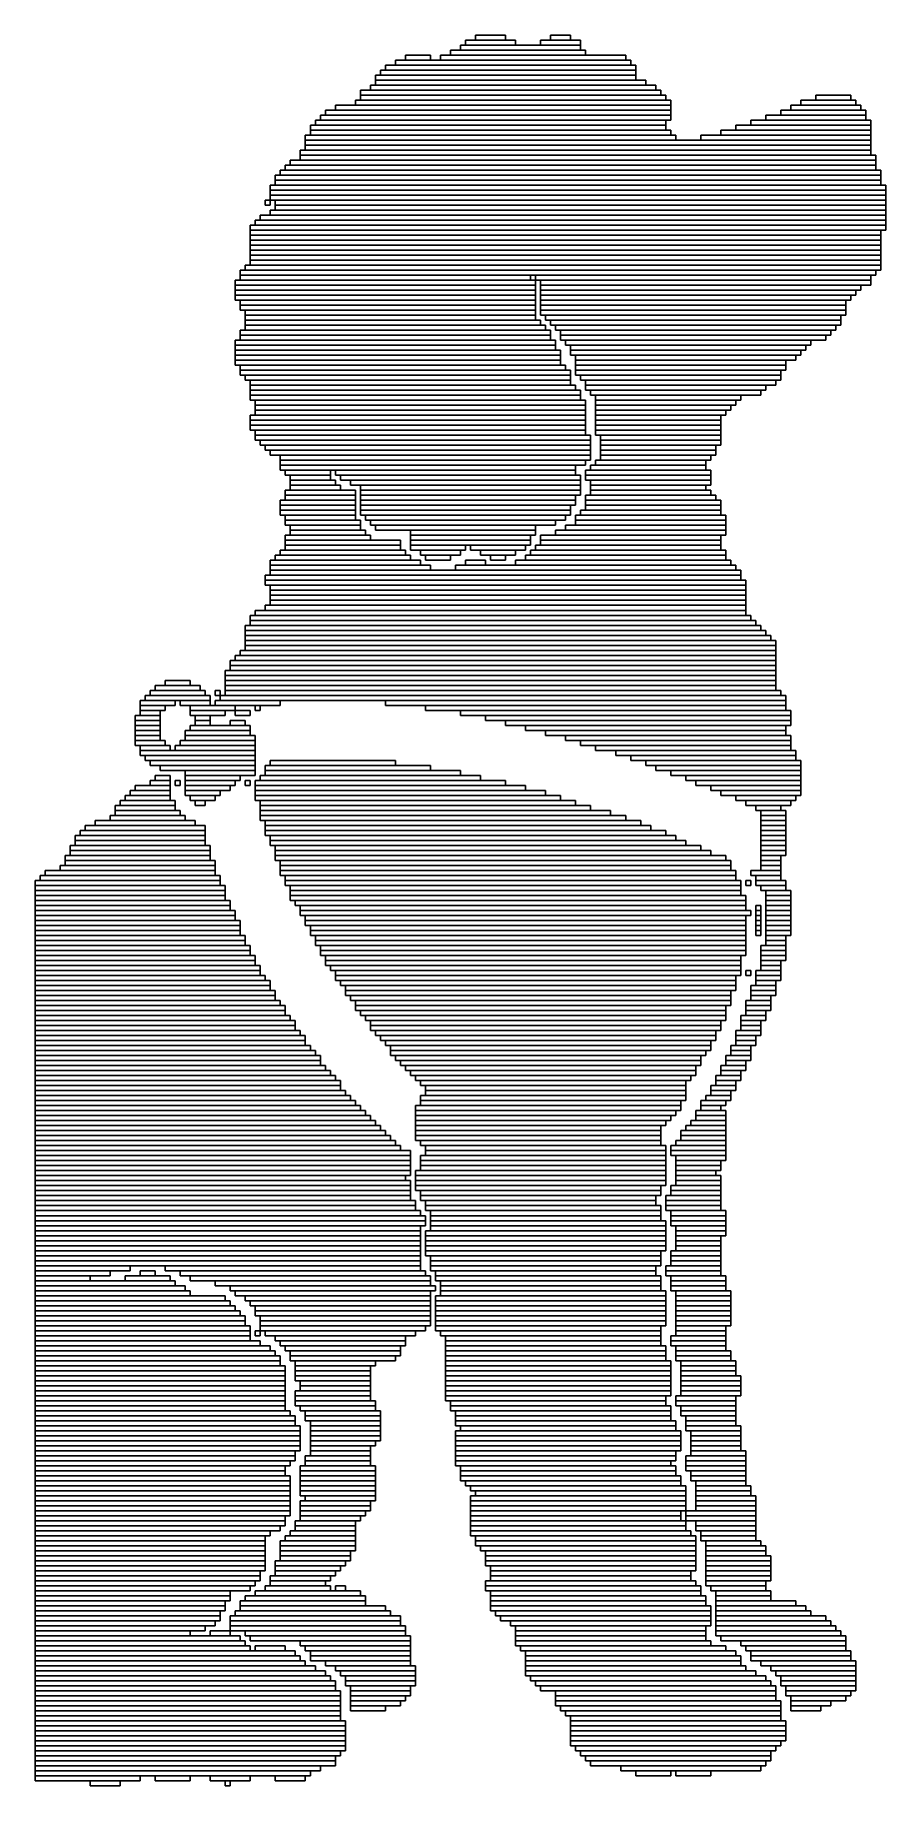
# Model space of a CAD drawing. Extents: x 417 to 587, y 336 to 686.
import ezdxf

# ---------------------------------------------------------------- set-up
doc = ezdxf.new("R2010")
doc.units = 0

msp = doc.modelspace()

# ---------------------------------------------------------------- linework, layer by layer
for p, q in [((505, 686), (511, 686)), ((505, 685), (505, 686)), ((511, 686), (511, 685)), ((520, 686), (524, 686)), ((520, 685), (520, 686)), ((524, 686), (524, 685)), ((500, 683), (527, 683)), ((500, 682), (500, 683)), ((502, 684), (526, 684)), ((502, 683), (502, 684)), ((526, 683), (502, 683)), ((503, 685), (513, 685)), ((503, 684), (503, 685)), ((513, 684), (503, 684)), ((511, 685), (505, 685)), ((513, 685), (513, 684)), ((518, 685), (526, 685)), ((518, 684), (518, 685)), ((526, 684), (518, 684)), ((524, 685), (520, 685)), ((526, 685), (526, 684)), ((526, 684), (526, 683)), ((527, 683), (527, 682)), ((486, 679), (537, 679)), ((486, 678), (486, 679)), ((487, 680), (537, 680)), ((487, 679), (487, 680)), ((537, 679), (487, 679)), ((489, 681), (536, 681)), ((489, 680), (489, 681)), ((536, 680), (489, 680)), ((491, 682), (496, 682)), ((491, 681), (491, 682)), ((496, 681), (491, 681)), ((496, 682), (496, 681)), ((498, 682), (535, 682)), ((498, 681), (498, 682)), ((535, 681), (498, 681)), ((527, 682), (500, 682)), ((535, 682), (535, 681)), ((536, 681), (536, 680)), ((537, 680), (537, 679)), ((537, 679), (537, 678)), ((484, 676), (541, 676)), ((484, 675), (484, 676)), ((485, 678), (537, 678)), ((485, 677), (485, 678)), ((537, 677), (485, 677)), ((485, 677), (539, 677)), ((485, 676), (485, 677)), ((539, 676), (485, 676)), ((537, 678), (486, 678)), ((537, 678), (537, 677)), ((539, 677), (539, 676)), ((541, 676), (541, 675)), ((477, 672), (544, 672)), ((477, 671), (477, 672)), ((481, 673), (544, 673)), ((481, 672), (481, 673)), ((544, 672), (481, 672)), ((482, 675), (542, 675)), ((482, 674), (482, 675)), ((542, 674), (482, 674)), ((482, 674), (543, 674)), ((482, 673), (482, 674)), ((543, 673), (482, 673)), ((541, 675), (484, 675)), ((542, 675), (542, 674)), ((543, 674), (543, 673)), ((544, 673), (544, 672)), ((544, 672), (544, 671)), ((568, 672), (582, 672)), ((568, 671), (568, 672)), ((570, 673), (581, 673)), ((570, 672), (570, 673)), ((581, 672), (570, 672)), ((573, 674), (580, 674)), ((573, 673), (573, 674)), ((580, 673), (573, 673)), ((580, 674), (580, 673)), ((581, 673), (581, 672)), ((582, 672), (582, 671)), ((473, 669), (543, 669)), ((473, 668), (473, 669)), ((474, 670), (544, 670)), ((474, 669), (474, 670)), ((544, 669), (474, 669)), ((475, 671), (544, 671)), ((475, 670), (475, 671)), ((544, 670), (475, 670)), ((544, 671), (477, 671)), ((543, 669), (543, 668)), ((544, 671), (544, 670)), ((544, 670), (544, 669)), ((560, 669), (584, 669)), ((560, 668), (560, 669)), ((563, 670), (583, 670)), ((563, 669), (563, 670)), ((583, 669), (563, 669)), ((566, 671), (583, 671)), ((566, 670), (566, 671)), ((583, 670), (566, 670)), ((582, 671), (568, 671)), ((583, 671), (583, 670)), ((583, 670), (583, 669)), ((584, 669), (584, 668)), ((471, 666), (545, 666)), ((471, 665), (471, 666)), ((545, 665), (471, 665)), ((471, 665), (584, 665)), ((471, 664), (471, 665)), ((472, 668), (543, 668)), ((472, 667), (472, 668)), ((543, 667), (472, 667)), ((472, 667), (544, 667)), ((472, 666), (472, 667)), ((544, 666), (472, 666)), ((543, 668), (473, 668)), ((543, 668), (543, 667)), ((544, 667), (544, 666)), ((545, 666), (545, 665)), ((550, 666), (584, 666)), ((550, 665), (550, 666)), ((584, 665), (550, 665)), ((554, 667), (584, 667)), ((554, 666), (554, 667)), ((584, 666), (554, 666)), ((557, 668), (584, 668)), ((557, 667), (557, 668)), ((584, 667), (557, 667)), ((584, 668), (560, 668)), ((584, 668), (584, 667)), ((584, 667), (584, 666)), ((584, 666), (584, 665)), ((584, 665), (584, 664)), ((470, 663), (584, 663)), ((470, 662), (470, 663)), ((584, 662), (470, 662)), ((470, 662), (585, 662)), ((470, 661), (470, 662)), ((584, 664), (471, 664)), ((471, 664), (584, 664)), ((471, 663), (471, 664)), ((584, 663), (471, 663)), ((584, 664), (584, 663)), ((584, 663), (584, 662)), ((585, 662), (585, 661)), ((465, 658), (586, 658)), ((465, 657), (465, 658)), ((466, 659), (586, 659)), ((466, 658), (466, 659)), ((586, 658), (466, 658)), ((467, 660), (585, 660)), ((467, 659), (467, 660)), ((585, 659), (467, 659)), ((468, 661), (585, 661)), ((468, 660), (468, 661)), ((585, 660), (468, 660)), ((585, 661), (470, 661)), ((585, 661), (585, 660)), ((585, 660), (585, 659)), ((586, 659), (586, 658)), ((586, 658), (586, 657)), ((464, 656), (587, 656)), ((464, 655), (464, 656)), ((587, 655), (464, 655)), ((464, 655), (587, 655)), ((464, 654), (464, 655)), ((586, 657), (465, 657)), ((465, 657), (586, 657)), ((465, 656), (465, 657)), ((586, 656), (465, 656)), ((586, 657), (586, 656)), ((587, 656), (587, 655)), ((587, 655), (587, 654)), ((463, 653), (464, 653)), ((463, 652), (463, 653)), ((464, 652), (463, 652)), ((587, 654), (464, 654)), ((464, 654), (587, 654)), ((464, 653), (464, 654)), ((587, 653), (464, 653)), ((464, 653), (464, 652)), ((464, 651), (587, 651)), ((464, 650), (464, 651)), ((465, 653), (587, 653)), ((465, 652), (465, 653)), ((587, 652), (465, 652)), ((465, 652), (587, 652)), ((465, 651), (465, 652)), ((587, 651), (465, 651)), ((587, 654), (587, 653)), ((587, 653), (587, 652)), ((587, 652), (587, 651)), ((587, 651), (587, 650)), ((460, 648), (587, 648)), ((460, 647), (460, 648)), ((461, 649), (587, 649)), ((461, 648), (461, 649)), ((587, 648), (461, 648)), ((462, 650), (587, 650)), ((462, 649), (462, 650)), ((587, 649), (462, 649)), ((587, 650), (464, 650)), ((587, 650), (587, 649)), ((587, 649), (587, 648)), ((587, 648), (587, 647)), ((587, 647), (460, 647)), ((460, 647), (586, 647)), ((460, 646), (460, 647)), ((586, 646), (460, 646)), ((460, 646), (586, 646)), ((460, 645), (460, 646)), ((586, 645), (460, 645)), ((460, 645), (586, 645)), ((460, 644), (460, 645)), ((586, 644), (460, 644)), ((460, 644), (586, 644)), ((460, 643), (460, 644)), ((586, 647), (586, 646)), ((586, 646), (586, 645)), ((586, 645), (586, 644)), ((586, 644), (586, 643)), ((586, 643), (460, 643)), ((460, 643), (586, 643)), ((460, 642), (460, 643)), ((586, 642), (460, 642)), ((460, 642), (586, 642)), ((460, 641), (460, 642)), ((586, 641), (460, 641)), ((460, 641), (586, 641)), ((460, 640), (460, 641)), ((586, 643), (586, 642)), ((586, 642), (586, 641)), ((586, 641), (586, 640)), ((457, 637), (517, 637)), ((457, 636), (457, 637)), ((458, 639), (585, 639)), ((458, 638), (458, 639)), ((585, 638), (458, 638)), ((458, 638), (516, 638)), ((458, 637), (458, 638)), ((516, 637), (458, 637)), ((459, 640), (586, 640)), ((459, 639), (459, 640)), ((586, 639), (459, 639)), ((586, 640), (460, 640)), ((516, 638), (516, 637)), ((517, 638), (584, 638)), ((517, 637), (517, 638)), ((584, 637), (517, 637)), ((517, 637), (517, 636)), ((518, 637), (584, 637)), ((518, 636), (518, 637)), ((584, 638), (584, 637)), ((584, 637), (584, 636)), ((585, 639), (585, 638)), ((586, 640), (586, 639)), ((517, 636), (457, 636)), ((457, 636), (517, 636)), ((457, 635), (457, 636)), ((517, 635), (457, 635)), ((457, 635), (517, 635)), ((457, 634), (457, 635)), ((517, 634), (457, 634)), ((457, 634), (517, 634)), ((457, 633), (457, 634)), ((517, 636), (517, 635)), ((517, 635), (517, 634)), ((517, 634), (517, 633)), ((584, 636), (518, 636)), ((518, 636), (582, 636)), ((518, 635), (518, 636)), ((582, 635), (518, 635)), ((518, 635), (581, 635)), ((518, 634), (518, 635)), ((581, 634), (518, 634)), ((518, 634), (580, 634)), ((518, 633), (518, 634)), ((580, 634), (580, 633)), ((581, 635), (581, 634)), ((582, 636), (582, 635)), ((517, 633), (457, 633)), ((458, 633), (517, 633)), ((458, 632), (458, 633)), ((517, 632), (458, 632)), ((458, 632), (517, 632)), ((458, 631), (458, 632)), ((517, 631), (458, 631)), ((459, 631), (517, 631)), ((459, 630), (459, 631)), ((517, 630), (459, 630)), ((459, 630), (517, 630)), ((459, 629), (459, 630)), ((517, 633), (517, 632)), ((517, 632), (517, 631)), ((517, 631), (517, 630)), ((517, 630), (517, 629)), ((580, 633), (518, 633)), ((518, 633), (579, 633)), ((518, 632), (518, 633)), ((579, 632), (518, 632)), ((518, 632), (579, 632)), ((518, 631), (518, 632)), ((579, 631), (518, 631)), ((518, 631), (579, 631)), ((518, 630), (518, 631)), ((579, 630), (518, 630)), ((519, 630), (578, 630)), ((519, 629), (519, 630)), ((578, 630), (578, 629)), ((579, 633), (579, 632)), ((579, 632), (579, 631)), ((579, 631), (579, 630)), ((458, 627), (520, 627)), ((458, 626), (458, 627)), ((517, 629), (459, 629)), ((459, 629), (518, 629)), ((459, 628), (459, 629)), ((518, 628), (459, 628)), ((459, 628), (519, 628)), ((459, 627), (459, 628)), ((519, 627), (459, 627)), ((518, 629), (518, 628)), ((578, 629), (519, 629)), ((519, 628), (519, 627)), ((520, 629), (578, 629)), ((520, 628), (520, 629)), ((578, 628), (520, 628)), ((520, 627), (520, 626)), ((521, 628), (577, 628)), ((521, 627), (521, 628)), ((577, 627), (521, 627)), ((522, 627), (576, 627)), ((522, 626), (522, 627)), ((576, 627), (576, 626)), ((577, 628), (577, 627)), ((578, 629), (578, 628)), ((457, 625), (521, 625)), ((457, 624), (457, 625)), ((521, 624), (457, 624)), ((457, 624), (521, 624)), ((457, 623), (457, 624)), ((521, 623), (457, 623)), ((457, 623), (522, 623)), ((457, 622), (457, 623)), ((520, 626), (458, 626)), ((458, 626), (520, 626)), ((458, 625), (458, 626)), ((520, 625), (458, 625)), ((520, 626), (520, 625)), ((521, 625), (521, 624)), ((521, 624), (521, 623)), ((576, 626), (522, 626)), ((522, 626), (575, 626)), ((522, 625), (522, 626)), ((575, 625), (522, 625)), ((522, 623), (522, 622)), ((523, 625), (572, 625)), ((523, 624), (523, 625)), ((572, 624), (523, 624)), ((524, 624), (571, 624)), ((524, 623), (524, 624)), ((571, 623), (524, 623)), ((524, 623), (570, 623)), ((524, 622), (524, 623)), ((570, 623), (570, 622)), ((571, 624), (571, 623)), ((572, 625), (572, 624)), ((575, 626), (575, 625)), ((522, 622), (457, 622)), ((457, 622), (522, 622)), ((457, 621), (457, 622)), ((522, 621), (457, 621)), ((457, 621), (522, 621)), ((457, 620), (457, 621)), ((522, 620), (457, 620)), ((458, 620), (523, 620)), ((458, 619), (458, 620)), ((522, 622), (522, 621)), ((522, 621), (522, 620)), ((523, 620), (523, 619)), ((570, 622), (524, 622)), ((525, 622), (569, 622)), ((525, 621), (525, 622)), ((569, 621), (525, 621)), ((525, 621), (567, 621)), ((525, 620), (525, 621)), ((567, 620), (525, 620)), ((525, 620), (567, 620)), ((525, 619), (525, 620)), ((567, 621), (567, 620)), ((567, 620), (567, 619)), ((569, 622), (569, 621)), ((523, 619), (458, 619)), ((458, 619), (524, 619)), ((458, 618), (458, 619)), ((524, 618), (458, 618)), ((459, 618), (524, 618)), ((459, 617), (459, 618)), ((524, 617), (459, 617)), ((460, 617), (524, 617)), ((460, 616), (460, 617)), ((524, 616), (460, 616)), ((460, 616), (525, 616)), ((460, 615), (460, 616)), ((524, 619), (524, 618)), ((524, 618), (524, 617)), ((524, 617), (524, 616)), ((567, 619), (525, 619)), ((525, 619), (566, 619)), ((525, 618), (525, 619)), ((566, 618), (525, 618)), ((525, 616), (525, 615)), ((526, 618), (566, 618)), ((526, 617), (526, 618)), ((566, 617), (526, 617)), ((527, 617), (565, 617)), ((527, 616), (527, 617)), ((565, 616), (527, 616)), ((527, 616), (563, 616)), ((527, 615), (527, 616)), ((563, 616), (563, 615)), ((565, 617), (565, 616)), ((566, 619), (566, 618)), ((566, 618), (566, 617)), ((525, 615), (460, 615)), ((460, 615), (526, 615)), ((460, 614), (460, 615)), ((526, 614), (460, 614)), ((460, 614), (526, 614)), ((460, 613), (460, 614)), ((526, 613), (460, 613)), ((461, 613), (527, 613)), ((461, 612), (461, 613)), ((526, 615), (526, 614)), ((526, 614), (526, 613)), ((563, 615), (527, 615)), ((527, 613), (527, 612)), ((528, 615), (562, 615)), ((528, 614), (528, 615)), ((562, 614), (528, 614)), ((529, 614), (558, 614)), ((529, 613), (529, 614)), ((558, 613), (529, 613)), ((529, 613), (557, 613)), ((529, 612), (529, 613)), ((557, 613), (557, 612)), ((558, 614), (558, 613)), ((562, 615), (562, 614)), ((460, 610), (527, 610)), ((460, 609), (460, 610)), ((527, 609), (460, 609)), ((460, 609), (527, 609)), ((460, 608), (460, 609)), ((527, 612), (461, 612)), ((461, 612), (527, 612)), ((461, 611), (461, 612)), ((527, 611), (461, 611)), ((461, 611), (527, 611)), ((461, 610), (461, 611)), ((527, 610), (461, 610)), ((527, 612), (527, 611)), ((527, 611), (527, 610)), ((527, 610), (527, 609)), ((527, 609), (527, 608)), ((557, 612), (529, 612)), ((529, 612), (556, 612)), ((529, 611), (529, 612)), ((556, 611), (529, 611)), ((529, 611), (555, 611)), ((529, 610), (529, 611)), ((555, 610), (529, 610)), ((529, 610), (554, 610)), ((529, 609), (529, 610)), ((554, 609), (529, 609)), ((529, 609), (554, 609)), ((529, 608), (529, 609)), ((554, 610), (554, 609)), ((554, 609), (554, 608)), ((555, 611), (555, 610)), ((556, 612), (556, 611)), ((527, 608), (460, 608)), ((460, 608), (527, 608)), ((460, 607), (460, 608)), ((527, 607), (460, 607)), ((461, 607), (527, 607)), ((461, 606), (461, 607)), ((527, 606), (461, 606)), ((461, 606), (528, 606)), ((461, 605), (461, 606)), ((527, 608), (527, 607)), ((527, 607), (527, 606)), ((528, 606), (528, 605)), ((554, 608), (529, 608)), ((529, 608), (554, 608)), ((529, 607), (529, 608)), ((554, 607), (529, 607)), ((529, 607), (554, 607)), ((529, 606), (529, 607)), ((554, 606), (529, 606)), ((530, 606), (554, 606)), ((530, 605), (530, 606)), ((554, 608), (554, 607)), ((554, 607), (554, 606)), ((554, 606), (554, 605)), ((528, 605), (461, 605)), ((462, 605), (528, 605)), ((462, 604), (462, 605)), ((528, 604), (462, 604)), ((463, 604), (528, 604)), ((463, 603), (463, 604)), ((528, 603), (463, 603)), ((464, 603), (528, 603)), ((464, 602), (464, 603)), ((528, 602), (464, 602)), ((466, 602), (528, 602)), ((466, 601), (466, 602)), ((528, 605), (528, 604)), ((528, 604), (528, 603)), ((528, 603), (528, 602)), ((528, 602), (528, 601)), ((554, 605), (530, 605)), ((530, 605), (554, 605)), ((530, 604), (530, 605)), ((554, 604), (530, 604)), ((530, 604), (553, 604)), ((530, 603), (530, 604)), ((553, 603), (530, 603)), ((530, 603), (553, 603)), ((530, 602), (530, 603)), ((553, 602), (530, 602)), ((530, 602), (552, 602)), ((530, 601), (530, 602)), ((552, 602), (552, 601)), ((553, 604), (553, 603)), ((553, 603), (553, 602)), ((554, 605), (554, 604)), ((528, 601), (466, 601)), ((466, 601), (527, 601)), ((466, 600), (466, 601)), ((527, 600), (466, 600)), ((466, 600), (525, 600)), ((466, 599), (466, 600)), ((525, 599), (466, 599)), ((467, 599), (476, 599)), ((467, 598), (467, 599)), ((476, 599), (476, 598)), ((477, 599), (525, 599)), ((477, 598), (477, 599)), ((525, 600), (525, 599)), ((525, 599), (525, 598)), ((527, 601), (527, 600)), ((527, 599), (552, 599)), ((527, 598), (527, 599)), ((528, 600), (551, 600)), ((528, 599), (528, 600)), ((551, 599), (528, 599)), ((529, 601), (551, 601)), ((529, 600), (529, 601)), ((551, 600), (529, 600)), ((552, 601), (530, 601)), ((551, 601), (551, 600)), ((551, 600), (551, 599)), ((552, 599), (552, 598)), ((476, 598), (467, 598)), ((467, 595), (481, 595)), ((467, 594), (467, 595)), ((468, 598), (476, 598)), ((468, 597), (468, 598)), ((476, 597), (468, 597)), ((468, 597), (477, 597)), ((468, 596), (468, 597)), ((477, 596), (468, 596)), ((468, 596), (478, 596)), ((468, 595), (468, 596)), ((478, 595), (468, 595)), ((476, 598), (476, 597)), ((525, 598), (477, 598)), ((477, 597), (477, 596)), ((478, 598), (526, 598)), ((478, 597), (478, 598)), ((526, 597), (478, 597)), ((478, 596), (478, 595)), ((480, 597), (526, 597)), ((480, 596), (480, 597)), ((526, 596), (480, 596)), ((481, 595), (481, 594)), ((482, 596), (526, 596)), ((482, 595), (482, 596)), ((526, 595), (482, 595)), ((482, 595), (526, 595)), ((482, 594), (482, 595)), ((526, 598), (526, 597)), ((526, 597), (526, 596)), ((526, 596), (526, 595)), ((526, 595), (526, 594)), ((552, 598), (527, 598)), ((527, 598), (552, 598)), ((527, 597), (527, 598)), ((552, 597), (527, 597)), ((528, 597), (552, 597)), ((528, 596), (528, 597)), ((552, 596), (528, 596)), ((528, 596), (551, 596)), ((528, 595), (528, 596)), ((551, 595), (528, 595)), ((528, 595), (552, 595)), ((528, 594), (528, 595)), ((551, 596), (551, 595)), ((552, 598), (552, 597)), ((552, 597), (552, 596)), ((552, 595), (552, 594)), ((466, 593), (481, 593)), ((466, 592), (466, 593)), ((481, 592), (466, 592)), ((466, 592), (481, 592)), ((466, 591), (466, 592)), ((481, 594), (467, 594)), ((467, 594), (481, 594)), ((467, 593), (467, 594)), ((481, 593), (467, 593)), ((481, 594), (481, 593)), ((481, 593), (481, 592)), ((481, 592), (481, 591)), ((526, 594), (482, 594)), ((482, 594), (525, 594)), ((482, 593), (482, 594)), ((525, 593), (482, 593)), ((482, 593), (525, 593)), ((482, 592), (482, 593)), ((525, 592), (482, 592)), ((482, 592), (524, 592)), ((482, 591), (482, 592)), ((524, 592), (524, 591)), ((525, 594), (525, 593)), ((525, 593), (525, 592)), ((527, 594), (553, 594)), ((527, 593), (527, 594)), ((553, 593), (527, 593)), ((527, 593), (554, 593)), ((527, 592), (527, 593)), ((554, 592), (527, 592)), ((527, 592), (554, 592)), ((527, 591), (527, 592)), ((552, 594), (528, 594)), ((553, 594), (553, 593)), ((554, 593), (554, 592)), ((554, 592), (554, 591)), ((481, 591), (466, 591)), ((466, 591), (481, 591)), ((466, 590), (466, 591)), ((481, 590), (466, 590)), ((467, 590), (481, 590)), ((467, 589), (467, 590)), ((481, 589), (467, 589)), ((467, 589), (482, 589)), ((467, 588), (467, 589)), ((482, 588), (467, 588)), ((468, 588), (482, 588)), ((468, 587), (468, 588)), ((481, 591), (481, 590)), ((481, 590), (481, 589)), ((524, 591), (482, 591)), ((482, 591), (524, 591)), ((482, 590), (482, 591)), ((524, 590), (482, 590)), ((482, 589), (482, 588)), ((482, 588), (482, 587)), ((483, 590), (523, 590)), ((483, 589), (483, 590)), ((523, 589), (483, 589)), ((484, 589), (521, 589)), ((484, 588), (484, 589)), ((521, 588), (484, 588)), ((485, 588), (517, 588)), ((485, 587), (485, 588)), ((517, 588), (517, 587)), ((521, 589), (521, 588)), ((523, 590), (523, 589)), ((523, 588), (555, 588)), ((523, 587), (523, 588)), ((524, 591), (524, 590)), ((525, 590), (555, 590)), ((525, 589), (525, 590)), ((555, 589), (525, 589)), ((525, 589), (555, 589)), ((525, 588), (525, 589)), ((555, 588), (525, 588)), ((526, 591), (554, 591)), ((526, 590), (526, 591)), ((554, 590), (526, 590)), ((554, 591), (527, 591)), ((554, 591), (554, 590)), ((555, 590), (555, 589)), ((555, 589), (555, 588)), ((555, 588), (555, 587)), ((467, 586), (484, 586)), ((467, 585), (467, 586)), ((484, 585), (467, 585)), ((467, 585), (490, 585)), ((467, 584), (467, 585)), ((482, 587), (468, 587)), ((468, 587), (483, 587)), ((468, 586), (468, 587)), ((483, 586), (468, 586)), ((483, 587), (483, 586)), ((484, 586), (484, 585)), ((517, 587), (485, 587)), ((490, 585), (490, 584)), ((492, 587), (517, 587)), ((492, 586), (492, 587)), ((517, 586), (492, 586)), ((492, 586), (516, 586)), ((492, 585), (492, 586)), ((516, 585), (492, 585)), ((492, 585), (516, 585)), ((492, 584), (492, 585)), ((516, 586), (516, 585)), ((516, 585), (516, 584)), ((517, 587), (517, 586)), ((518, 586), (554, 586)), ((518, 585), (518, 586)), ((554, 585), (518, 585)), ((518, 585), (554, 585)), ((518, 584), (518, 585)), ((521, 587), (555, 587)), ((521, 586), (521, 587)), ((555, 586), (521, 586)), ((555, 587), (523, 587)), ((554, 586), (554, 585)), ((554, 585), (554, 584)), ((555, 587), (555, 586)), ((464, 581), (494, 581)), ((464, 580), (464, 581)), ((465, 582), (492, 582)), ((465, 581), (465, 582)), ((492, 581), (465, 581)), ((466, 583), (491, 583)), ((466, 582), (466, 583)), ((491, 582), (466, 582)), ((490, 584), (467, 584)), ((467, 584), (490, 584)), ((467, 583), (467, 584)), ((490, 583), (467, 583)), ((490, 584), (490, 583)), ((491, 583), (491, 582)), ((516, 584), (492, 584)), ((492, 584), (503, 584)), ((492, 583), (492, 584)), ((503, 583), (492, 583)), ((492, 582), (492, 581)), ((494, 583), (502, 583)), ((494, 582), (494, 583)), ((502, 582), (494, 582)), ((494, 581), (494, 580)), ((495, 582), (500, 582)), ((495, 581), (495, 582)), ((500, 581), (495, 581)), ((500, 582), (500, 581)), ((502, 583), (502, 582)), ((503, 584), (503, 583)), ((503, 581), (507, 581)), ((503, 580), (503, 581)), ((504, 584), (515, 584)), ((504, 583), (504, 584)), ((515, 583), (504, 583)), ((506, 583), (513, 583)), ((506, 582), (506, 583)), ((513, 582), (506, 582)), ((507, 581), (507, 580)), ((508, 582), (511, 582)), ((508, 581), (508, 582)), ((511, 581), (508, 581)), ((511, 582), (511, 581)), ((513, 583), (513, 582)), ((513, 581), (556, 581)), ((513, 580), (513, 581)), ((515, 584), (515, 583)), ((515, 582), (555, 582)), ((515, 581), (515, 582)), ((555, 581), (515, 581)), ((516, 583), (555, 583)), ((516, 582), (516, 583)), ((555, 582), (516, 582)), ((517, 584), (554, 584)), ((517, 583), (517, 584)), ((554, 583), (517, 583)), ((554, 584), (518, 584)), ((554, 584), (554, 583)), ((555, 583), (555, 582)), ((555, 582), (555, 581)), ((556, 581), (556, 580)), ((463, 578), (558, 578)), ((463, 577), (463, 578)), ((494, 580), (464, 580)), ((464, 580), (496, 580)), ((464, 579), (464, 580)), ((496, 579), (464, 579)), ((464, 579), (558, 579)), ((464, 578), (464, 579)), ((558, 578), (464, 578)), ((496, 580), (496, 579)), ((501, 580), (557, 580)), ((501, 579), (501, 580)), ((557, 579), (501, 579)), ((507, 580), (503, 580)), ((556, 580), (513, 580)), ((557, 580), (557, 579)), ((558, 579), (558, 578)), ((558, 578), (558, 577)), ((558, 577), (463, 577)), ((463, 577), (559, 577)), ((463, 576), (463, 577)), ((559, 576), (463, 576)), ((464, 576), (559, 576)), ((464, 575), (464, 576)), ((559, 575), (464, 575)), ((464, 575), (559, 575)), ((464, 574), (464, 575)), ((559, 574), (464, 574)), ((464, 574), (559, 574)), ((464, 573), (464, 574)), ((559, 577), (559, 576)), ((559, 576), (559, 575)), ((559, 575), (559, 574)), ((559, 574), (559, 573)), ((461, 571), (559, 571)), ((461, 570), (461, 571)), ((463, 572), (559, 572)), ((463, 571), (463, 572)), ((559, 571), (463, 571)), ((559, 573), (464, 573)), ((464, 573), (559, 573)), ((464, 572), (464, 573)), ((559, 572), (464, 572)), ((559, 573), (559, 572)), ((559, 572), (559, 571)), ((559, 571), (559, 570)), ((459, 568), (562, 568)), ((459, 567), (459, 568)), ((562, 567), (459, 567)), ((459, 567), (563, 567)), ((459, 566), (459, 567)), ((460, 570), (560, 570)), ((460, 569), (460, 570)), ((560, 569), (460, 569)), ((460, 569), (561, 569)), ((460, 568), (460, 569)), ((561, 568), (460, 568)), ((559, 570), (461, 570)), ((560, 570), (560, 569)), ((561, 569), (561, 568)), ((562, 568), (562, 567)), ((563, 567), (563, 566)), ((563, 566), (459, 566)), ((459, 566), (564, 566)), ((459, 565), (459, 566)), ((564, 565), (459, 565)), ((459, 565), (565, 565)), ((459, 564), (459, 565)), ((565, 564), (459, 564)), ((459, 564), (565, 564)), ((459, 563), (459, 564)), ((564, 566), (564, 565)), ((565, 565), (565, 564)), ((565, 564), (565, 563)), ((456, 561), (565, 561)), ((456, 560), (456, 561)), ((565, 560), (456, 560)), ((456, 560), (565, 560)), ((456, 559), (456, 560)), ((457, 562), (565, 562)), ((457, 561), (457, 562)), ((565, 561), (457, 561)), ((458, 563), (565, 563)), ((458, 562), (458, 563)), ((565, 562), (458, 562)), ((565, 563), (459, 563)), ((565, 563), (565, 562)), ((565, 562), (565, 561)), ((565, 561), (565, 560)), ((565, 560), (565, 559)), ((443, 557), (448, 557)), ((443, 556), (443, 557)), ((448, 557), (448, 556)), ((455, 559), (565, 559)), ((455, 558), (455, 559)), ((565, 558), (455, 558)), ((455, 558), (565, 558)), ((455, 557), (455, 558)), ((565, 557), (455, 557)), ((455, 557), (565, 557)), ((455, 556), (455, 557)), ((565, 559), (456, 559)), ((565, 559), (565, 558)), ((565, 558), (565, 557)), ((565, 557), (565, 556)), ((438, 553), (445, 553)), ((438, 552), (438, 553)), ((439, 554), (452, 554)), ((439, 553), (439, 554)), ((452, 553), (439, 553)), ((440, 555), (451, 555)), ((440, 554), (440, 555)), ((451, 554), (440, 554)), ((441, 556), (450, 556)), ((441, 555), (441, 556)), ((450, 555), (441, 555)), ((448, 556), (443, 556)), ((445, 553), (445, 552)), ((446, 553), (452, 553)), ((446, 552), (446, 553)), ((450, 556), (450, 555)), ((451, 555), (451, 554)), ((452, 554), (452, 553)), ((452, 553), (452, 552)), ((453, 555), (454, 555)), ((453, 554), (453, 555)), ((454, 554), (453, 554)), ((453, 553), (466, 553)), ((453, 552), (453, 553)), ((454, 555), (454, 554)), ((454, 554), (567, 554)), ((454, 553), (454, 554)), ((567, 553), (454, 553)), ((565, 556), (455, 556)), ((455, 556), (565, 556)), ((455, 555), (455, 556)), ((565, 555), (455, 555)), ((455, 555), (566, 555)), ((455, 554), (455, 555)), ((566, 554), (455, 554)), ((466, 553), (466, 552)), ((487, 553), (567, 553)), ((487, 552), (487, 553)), ((565, 556), (565, 555)), ((566, 555), (566, 554)), ((567, 554), (567, 553)), ((567, 553), (567, 552)), ((437, 550), (442, 550)), ((437, 549), (437, 550)), ((445, 552), (438, 552)), ((438, 552), (443, 552)), ((438, 551), (438, 552)), ((443, 551), (438, 551)), ((438, 551), (442, 551)), ((438, 550), (438, 551)), ((442, 550), (438, 550)), ((442, 551), (442, 550)), ((442, 550), (442, 549)), ((443, 552), (443, 551)), ((452, 552), (446, 552)), ((448, 552), (457, 552)), ((448, 551), (448, 552)), ((457, 551), (448, 551)), ((448, 551), (455, 551)), ((448, 550), (448, 551)), ((455, 550), (448, 550)), ((449, 550), (452, 550)), ((449, 549), (449, 550)), ((452, 550), (452, 549)), ((466, 552), (453, 552)), ((455, 551), (455, 550)), ((457, 552), (457, 551)), ((457, 551), (460, 551)), ((457, 550), (457, 551)), ((460, 550), (457, 550)), ((460, 551), (460, 550)), ((461, 552), (462, 552)), ((461, 551), (461, 552)), ((462, 551), (461, 551)), ((462, 552), (462, 551)), ((567, 552), (487, 552)), ((495, 552), (567, 552)), ((495, 551), (495, 552)), ((567, 551), (495, 551)), ((502, 551), (568, 551)), ((502, 550), (502, 551)), ((568, 550), (502, 550)), ((507, 550), (568, 550)), ((507, 549), (507, 550)), ((567, 552), (567, 551)), ((568, 551), (568, 550)), ((568, 550), (568, 549)), ((442, 549), (437, 549)), ((437, 549), (442, 549)), ((437, 548), (437, 549)), ((442, 548), (437, 548)), ((437, 548), (442, 548)), ((437, 547), (437, 548)), ((442, 547), (437, 547)), ((437, 547), (442, 547)), ((437, 546), (437, 547)), ((442, 546), (437, 546)), ((437, 546), (442, 546)), ((437, 545), (437, 546)), ((442, 549), (442, 548)), ((442, 548), (442, 547)), ((442, 547), (442, 546)), ((442, 546), (442, 545)), ((447, 547), (460, 547)), ((447, 546), (447, 547)), ((460, 546), (447, 546)), ((447, 546), (461, 546)), ((447, 545), (447, 546)), ((448, 548), (460, 548)), ((448, 547), (448, 548)), ((460, 547), (448, 547)), ((452, 549), (449, 549)), ((449, 549), (452, 549)), ((449, 548), (449, 549)), ((452, 548), (449, 548)), ((452, 549), (452, 548)), ((456, 549), (459, 549)), ((456, 548), (456, 549)), ((459, 548), (456, 548)), ((459, 549), (459, 548)), ((460, 548), (460, 547)), ((460, 547), (460, 546)), ((461, 546), (461, 545)), ((568, 549), (507, 549)), ((511, 549), (568, 549)), ((511, 548), (511, 549)), ((568, 548), (511, 548)), ((515, 548), (567, 548)), ((515, 547), (515, 548)), ((567, 547), (515, 547)), ((519, 547), (567, 547)), ((519, 546), (519, 547)), ((567, 546), (519, 546)), ((523, 546), (568, 546)), ((523, 545), (523, 546)), ((567, 548), (567, 547)), ((567, 547), (567, 546)), ((568, 549), (568, 548)), ((568, 546), (568, 545)), ((442, 545), (437, 545)), ((437, 545), (443, 545)), ((437, 544), (437, 545)), ((443, 544), (437, 544)), ((438, 544), (444, 544)), ((438, 543), (438, 544)), ((444, 543), (438, 543)), ((438, 543), (461, 543)), ((438, 542), (438, 543)), ((443, 545), (443, 544)), ((444, 544), (444, 543)), ((445, 544), (461, 544)), ((445, 543), (445, 544)), ((461, 543), (445, 543)), ((446, 545), (461, 545)), ((446, 544), (446, 545)), ((461, 544), (446, 544)), ((461, 545), (447, 545)), ((461, 545), (461, 544)), ((461, 544), (461, 543)), ((461, 543), (461, 542)), ((568, 545), (523, 545)), ((526, 545), (568, 545)), ((526, 544), (526, 545)), ((568, 544), (526, 544)), ((529, 544), (568, 544)), ((529, 543), (529, 544)), ((568, 543), (529, 543)), ((533, 543), (569, 543)), ((533, 542), (533, 543)), ((568, 545), (568, 544)), ((568, 544), (568, 543)), ((569, 543), (569, 542)), ((461, 542), (438, 542)), ((439, 542), (461, 542)), ((439, 541), (439, 542)), ((461, 541), (439, 541)), ((440, 541), (461, 541)), ((440, 540), (440, 541)), ((461, 540), (440, 540)), ((442, 540), (461, 540)), ((442, 539), (442, 540)), ((461, 539), (442, 539)), ((447, 539), (461, 539)), ((447, 538), (447, 539)), ((461, 542), (461, 541)), ((461, 541), (461, 540)), ((461, 540), (461, 539)), ((461, 539), (461, 538)), ((463, 540), (496, 540)), ((463, 539), (463, 540)), ((496, 539), (463, 539)), ((463, 539), (502, 539)), ((463, 538), (463, 539)), ((464, 541), (489, 541)), ((464, 540), (464, 541)), ((489, 540), (464, 540)), ((489, 541), (489, 540)), ((496, 540), (496, 539)), ((502, 539), (502, 538)), ((569, 542), (533, 542)), ((536, 542), (569, 542)), ((536, 541), (536, 542)), ((569, 541), (536, 541)), ((539, 541), (570, 541)), ((539, 540), (539, 541)), ((570, 540), (539, 540)), ((541, 540), (570, 540)), ((541, 539), (541, 540)), ((570, 539), (541, 539)), ((544, 539), (570, 539)), ((544, 538), (544, 539)), ((569, 542), (569, 541)), ((570, 541), (570, 540)), ((570, 540), (570, 539)), ((570, 539), (570, 538)), ((437, 536), (444, 536)), ((437, 535), (437, 536)), ((440, 537), (444, 537)), ((440, 536), (440, 537)), ((444, 536), (440, 536)), ((441, 538), (444, 538)), ((441, 537), (441, 538)), ((444, 537), (441, 537)), ((444, 538), (444, 537)), ((444, 537), (444, 536)), ((444, 536), (444, 535)), ((445, 537), (446, 537)), ((445, 536), (445, 537)), ((446, 536), (445, 536)), ((446, 537), (446, 536)), ((461, 538), (447, 538)), ((447, 538), (458, 538)), ((447, 537), (447, 538)), ((458, 537), (447, 537)), ((447, 537), (457, 537)), ((447, 536), (447, 537)), ((457, 536), (447, 536)), ((447, 536), (456, 536)), ((447, 535), (447, 536)), ((456, 536), (456, 535)), ((457, 537), (457, 536)), ((458, 538), (458, 537)), ((459, 537), (460, 537)), ((459, 536), (459, 537)), ((460, 536), (459, 536)), ((460, 537), (460, 536)), ((461, 537), (511, 537)), ((461, 536), (461, 537)), ((511, 536), (461, 536)), ((461, 536), (515, 536)), ((461, 535), (461, 536)), ((462, 538), (506, 538)), ((462, 537), (462, 538)), ((506, 537), (462, 537)), ((502, 538), (463, 538)), ((506, 538), (506, 537)), ((511, 537), (511, 536)), ((515, 536), (515, 535)), ((570, 538), (544, 538)), ((547, 538), (570, 538)), ((547, 537), (547, 538)), ((570, 537), (547, 537)), ((549, 537), (570, 537)), ((549, 536), (549, 537)), ((570, 536), (549, 536)), ((552, 536), (570, 536)), ((552, 535), (552, 536)), ((570, 538), (570, 537)), ((570, 537), (570, 536)), ((570, 536), (570, 535)), ((433, 532), (445, 532)), ((433, 531), (433, 532)), ((434, 533), (445, 533)), ((434, 532), (434, 533)), ((445, 532), (434, 532)), ((435, 534), (444, 534)), ((435, 533), (435, 534)), ((444, 533), (435, 533)), ((436, 535), (444, 535)), ((436, 534), (436, 535)), ((444, 534), (436, 534)), ((444, 535), (437, 535)), ((444, 535), (444, 534)), ((444, 534), (444, 533)), ((445, 533), (445, 532)), ((445, 532), (445, 531)), ((456, 535), (447, 535)), ((447, 535), (454, 535)), ((447, 534), (447, 535)), ((454, 534), (447, 534)), ((448, 534), (453, 534)), ((448, 533), (448, 534)), ((453, 533), (448, 533)), ((449, 533), (451, 533)), ((449, 532), (449, 533)), ((451, 532), (449, 532)), ((451, 533), (451, 532)), ((453, 534), (453, 533)), ((454, 535), (454, 534)), ((515, 535), (461, 535)), ((461, 535), (519, 535)), ((461, 534), (461, 535)), ((519, 534), (461, 534)), ((461, 534), (522, 534)), ((461, 533), (461, 534)), ((522, 533), (461, 533)), ((462, 533), (525, 533)), ((462, 532), (462, 533)), ((525, 532), (462, 532)), ((462, 532), (528, 532)), ((462, 531), (462, 532)), ((519, 535), (519, 534)), ((522, 534), (522, 533)), ((525, 533), (525, 532)), ((528, 532), (528, 531)), ((570, 535), (552, 535)), ((554, 535), (570, 535)), ((554, 534), (554, 535)), ((570, 534), (554, 534)), ((557, 534), (569, 534)), ((557, 533), (557, 534)), ((569, 533), (557, 533)), ((559, 533), (568, 533)), ((559, 532), (559, 533)), ((568, 532), (559, 532)), ((561, 532), (566, 532)), ((561, 531), (561, 532)), ((566, 532), (566, 531)), ((568, 533), (568, 532)), ((569, 534), (569, 533)), ((570, 535), (570, 534)), ((429, 529), (449, 529)), ((429, 528), (429, 529)), ((432, 530), (447, 530)), ((432, 529), (432, 530)), ((447, 529), (432, 529)), ((445, 531), (433, 531)), ((433, 531), (446, 531)), ((433, 530), (433, 531)), ((446, 530), (433, 530)), ((446, 531), (446, 530)), ((447, 530), (447, 529)), ((449, 529), (449, 528)), ((528, 531), (462, 531)), ((462, 531), (532, 531)), ((462, 530), (462, 531)), ((532, 530), (462, 530)), ((462, 530), (535, 530)), ((462, 529), (462, 530)), ((535, 529), (462, 529)), ((463, 529), (538, 529)), ((463, 528), (463, 529)), ((532, 531), (532, 530)), ((535, 530), (535, 529)), ((538, 529), (538, 528)), ((566, 531), (561, 531)), ((562, 531), (567, 531)), ((562, 530), (562, 531)), ((567, 530), (562, 530)), ((562, 530), (567, 530)), ((562, 529), (562, 530)), ((567, 529), (562, 529)), ((562, 529), (567, 529)), ((562, 528), (562, 529)), ((567, 531), (567, 530)), ((567, 530), (567, 529)), ((567, 529), (567, 528)), ((425, 526), (451, 526)), ((425, 525), (425, 526)), ((451, 525), (425, 525)), ((425, 525), (451, 525)), ((425, 524), (425, 525)), ((426, 527), (451, 527)), ((426, 526), (426, 527)), ((451, 526), (426, 526)), ((427, 528), (451, 528)), ((427, 527), (427, 528)), ((451, 527), (427, 527)), ((449, 528), (429, 528)), ((451, 528), (451, 527)), ((451, 527), (451, 526)), ((451, 526), (451, 525)), ((451, 525), (451, 524)), ((538, 528), (463, 528)), ((463, 528), (540, 528)), ((463, 527), (463, 528)), ((540, 527), (463, 527)), ((463, 527), (543, 527)), ((463, 526), (463, 527)), ((543, 526), (463, 526)), ((464, 526), (545, 526)), ((464, 525), (464, 526)), ((545, 525), (464, 525)), ((464, 525), (547, 525)), ((464, 524), (464, 525)), ((540, 528), (540, 527)), ((543, 527), (543, 526)), ((545, 526), (545, 525)), ((547, 525), (547, 524)), ((567, 528), (562, 528)), ((562, 528), (567, 528)), ((562, 527), (562, 528)), ((567, 527), (562, 527)), ((562, 527), (567, 527)), ((562, 526), (562, 527)), ((567, 526), (562, 526)), ((562, 526), (567, 526)), ((562, 525), (562, 526)), ((567, 525), (562, 525)), ((562, 525), (567, 525)), ((562, 524), (562, 525)), ((567, 528), (567, 527)), ((567, 527), (567, 526)), ((567, 526), (567, 525)), ((567, 525), (567, 524)), ((423, 522), (452, 522)), ((423, 521), (423, 522)), ((424, 524), (452, 524)), ((424, 523), (424, 524)), ((452, 523), (424, 523)), ((424, 523), (452, 523)), ((424, 522), (424, 523)), ((452, 522), (424, 522)), ((451, 524), (425, 524)), ((452, 524), (452, 523)), ((452, 523), (452, 522)), ((452, 522), (452, 521)), ((547, 524), (464, 524)), ((465, 524), (550, 524)), ((465, 523), (465, 524)), ((550, 523), (465, 523)), ((465, 523), (552, 523)), ((465, 522), (465, 523)), ((552, 522), (465, 522)), ((465, 522), (555, 522)), ((465, 521), (465, 522)), ((550, 524), (550, 523)), ((552, 523), (552, 522)), ((555, 522), (555, 521)), ((567, 524), (562, 524)), ((562, 524), (567, 524)), ((562, 523), (562, 524)), ((567, 523), (562, 523)), ((562, 523), (567, 523)), ((562, 522), (562, 523)), ((567, 522), (562, 522)), ((562, 522), (566, 522)), ((562, 521), (562, 522)), ((566, 522), (566, 521)), ((567, 524), (567, 523)), ((567, 523), (567, 522)), ((418, 518), (454, 518)), ((418, 517), (418, 518)), ((419, 519), (453, 519)), ((419, 518), (419, 519)), ((453, 518), (419, 518)), ((422, 520), (453, 520)), ((422, 519), (422, 520)), ((453, 519), (422, 519)), ((452, 521), (423, 521)), ((423, 521), (453, 521)), ((423, 520), (423, 521)), ((453, 520), (423, 520)), ((453, 521), (453, 520)), ((453, 520), (453, 519)), ((453, 519), (453, 518)), ((454, 518), (454, 517)), ((555, 521), (465, 521)), ((466, 521), (556, 521)), ((466, 520), (466, 521)), ((556, 520), (466, 520)), ((466, 520), (556, 520)), ((466, 519), (466, 520)), ((556, 519), (466, 519)), ((466, 519), (557, 519)), ((466, 518), (466, 519)), ((557, 518), (466, 518)), ((467, 518), (557, 518)), ((467, 517), (467, 518)), ((556, 521), (556, 520)), ((556, 520), (556, 519)), ((557, 519), (557, 518)), ((557, 518), (557, 517)), ((560, 519), (566, 519)), ((560, 518), (560, 519)), ((566, 518), (560, 518)), ((561, 518), (566, 518)), ((561, 517), (561, 518)), ((566, 521), (562, 521)), ((562, 521), (566, 521)), ((562, 520), (562, 521)), ((566, 520), (562, 520)), ((562, 520), (566, 520)), ((562, 519), (562, 520)), ((566, 519), (562, 519)), ((566, 521), (566, 520)), ((566, 520), (566, 519)), ((566, 519), (566, 518)), ((566, 518), (566, 517)), ((417, 517), (454, 517)), ((417, 516), (417, 517)), ((454, 516), (417, 516)), ((417, 516), (455, 516)), ((417, 515), (417, 516)), ((455, 515), (417, 515)), ((417, 515), (455, 515)), ((417, 514), (417, 515)), ((454, 517), (418, 517)), ((454, 517), (454, 516)), ((455, 516), (455, 515)), ((455, 515), (455, 514)), ((557, 517), (467, 517)), ((467, 517), (558, 517)), ((467, 516), (467, 517)), ((558, 516), (467, 516)), ((468, 516), (558, 516)), ((468, 515), (468, 516)), ((558, 515), (468, 515)), ((468, 515), (558, 515)), ((468, 514), (468, 515)), ((558, 517), (558, 516)), ((558, 516), (558, 515)), ((558, 515), (558, 514)), ((559, 517), (560, 517)), ((559, 516), (559, 517)), ((560, 516), (559, 516)), ((560, 517), (560, 516)), ((566, 517), (561, 517)), ((561, 517), (567, 517)), ((561, 516), (561, 517)), ((567, 516), (561, 516)), ((562, 516), (567, 516)), ((562, 515), (562, 516)), ((567, 515), (562, 515)), ((563, 515), (568, 515)), ((563, 514), (563, 515)), ((567, 517), (567, 516)), ((567, 516), (567, 515)), ((568, 515), (568, 514)), ((455, 514), (417, 514)), ((417, 514), (455, 514)), ((417, 513), (417, 514)), ((455, 513), (417, 513)), ((417, 513), (456, 513)), ((417, 512), (417, 513)), ((456, 512), (417, 512)), ((417, 512), (456, 512)), ((417, 511), (417, 512)), ((456, 511), (417, 511)), ((417, 511), (457, 511)), ((417, 510), (417, 511)), ((455, 514), (455, 513)), ((456, 513), (456, 512)), ((456, 512), (456, 511)), ((457, 511), (457, 510)), ((558, 514), (468, 514)), ((468, 514), (559, 514)), ((468, 513), (468, 514)), ((559, 513), (468, 513)), ((469, 513), (559, 513)), ((469, 512), (469, 513)), ((559, 512), (469, 512)), ((470, 512), (559, 512)), ((470, 511), (470, 512)), ((559, 511), (470, 511)), ((470, 511), (560, 511)), ((470, 510), (470, 511)), ((559, 514), (559, 513)), ((559, 513), (559, 512)), ((559, 512), (559, 511)), ((560, 511), (560, 510)), ((561, 512), (562, 512)), ((561, 511), (561, 512)), ((562, 511), (561, 511)), ((561, 511), (562, 511)), ((561, 510), (561, 511)), ((562, 512), (562, 511)), ((562, 511), (562, 510)), ((568, 514), (563, 514)), ((563, 514), (568, 514)), ((563, 513), (563, 514)), ((568, 513), (563, 513)), ((563, 513), (568, 513)), ((563, 512), (563, 513)), ((568, 512), (563, 512)), ((563, 512), (568, 512)), ((563, 511), (563, 512)), ((568, 511), (563, 511)), ((563, 511), (568, 511)), ((563, 510), (563, 511)), ((568, 514), (568, 513)), ((568, 513), (568, 512)), ((568, 512), (568, 511)), ((568, 511), (568, 510)), ((457, 510), (417, 510)), ((417, 510), (457, 510)), ((417, 509), (417, 510)), ((457, 509), (417, 509)), ((417, 509), (458, 509)), ((417, 508), (417, 509)), ((458, 508), (417, 508)), ((417, 508), (458, 508)), ((417, 507), (417, 508)), ((457, 510), (457, 509)), ((458, 509), (458, 508)), ((458, 508), (458, 507)), ((560, 510), (470, 510)), ((471, 510), (559, 510)), ((471, 509), (471, 510)), ((559, 509), (471, 509)), ((471, 509), (559, 509)), ((471, 508), (471, 509)), ((559, 508), (471, 508)), ((472, 508), (559, 508)), ((472, 507), (472, 508)), ((559, 510), (559, 509)), ((559, 509), (559, 508)), ((559, 508), (559, 507)), ((562, 510), (561, 510)), ((561, 510), (562, 510)), ((561, 509), (561, 510)), ((562, 509), (561, 509)), ((561, 509), (562, 509)), ((561, 508), (561, 509)), ((562, 508), (561, 508)), ((561, 508), (562, 508)), ((561, 507), (561, 508)), ((562, 510), (562, 509)), ((562, 509), (562, 508)), ((562, 508), (562, 507)), ((568, 510), (563, 510)), ((563, 510), (568, 510)), ((563, 509), (563, 510)), ((568, 509), (563, 509)), ((563, 509), (568, 509)), ((563, 508), (563, 509)), ((568, 508), (563, 508)), ((563, 508), (568, 508)), ((563, 507), (563, 508)), ((568, 510), (568, 509)), ((568, 509), (568, 508)), ((568, 508), (568, 507)), ((458, 507), (417, 507)), ((417, 507), (458, 507)), ((417, 506), (417, 507)), ((458, 506), (417, 506)), ((417, 506), (459, 506)), ((417, 505), (417, 506)), ((459, 505), (417, 505)), ((417, 505), (459, 505)), ((417, 504), (417, 505)), ((459, 504), (417, 504)), ((417, 504), (460, 504)), ((417, 503), (417, 504)), ((458, 507), (458, 506)), ((459, 506), (459, 505)), ((459, 505), (459, 504)), ((460, 504), (460, 503)), ((559, 507), (472, 507)), ((472, 507), (559, 507)), ((472, 506), (472, 507)), ((559, 506), (472, 506)), ((473, 506), (559, 506)), ((473, 505), (473, 506)), ((559, 505), (473, 505)), ((473, 505), (559, 505)), ((473, 504), (473, 505)), ((559, 504), (473, 504)), ((474, 504), (559, 504)), ((474, 503), (474, 504)), ((559, 507), (559, 506)), ((559, 506), (559, 505)), ((559, 505), (559, 504)), ((559, 504), (559, 503)), ((562, 507), (561, 507)), ((561, 507), (562, 507)), ((561, 506), (561, 507)), ((562, 506), (561, 506)), ((562, 507), (562, 506)), ((562, 504), (567, 504)), ((562, 503), (562, 504)), ((568, 507), (563, 507)), ((563, 507), (568, 507)), ((563, 506), (563, 507)), ((568, 506), (563, 506)), ((563, 506), (567, 506)), ((563, 505), (563, 506)), ((567, 505), (563, 505)), ((563, 505), (567, 505)), ((563, 504), (563, 505)), ((567, 504), (563, 504)), ((567, 506), (567, 505)), ((567, 505), (567, 504)), ((567, 504), (567, 503)), ((568, 507), (568, 506)), ((460, 503), (417, 503)), ((417, 503), (460, 503)), ((417, 502), (417, 503)), ((460, 502), (417, 502)), ((417, 502), (461, 502)), ((417, 501), (417, 502)), ((461, 501), (417, 501)), ((417, 501), (461, 501)), ((417, 500), (417, 501)), ((460, 503), (460, 502)), ((461, 502), (461, 501)), ((461, 501), (461, 500)), ((559, 503), (474, 503)), ((474, 503), (559, 503)), ((474, 502), (474, 503)), ((559, 502), (474, 502)), ((475, 502), (558, 502)), ((475, 501), (475, 502)), ((558, 501), (475, 501)), ((475, 501), (558, 501)), ((475, 500), (475, 501)), ((558, 502), (558, 501)), ((558, 501), (558, 500)), ((559, 503), (559, 502)), ((567, 503), (562, 503)), ((562, 503), (567, 503)), ((562, 502), (562, 503)), ((567, 502), (562, 502)), ((562, 502), (567, 502)), ((562, 501), (562, 502)), ((567, 501), (562, 501)), ((562, 501), (566, 501)), ((562, 500), (562, 501)), ((566, 501), (566, 500)), ((567, 503), (567, 502)), ((567, 502), (567, 501)), ((461, 500), (417, 500)), ((417, 500), (462, 500)), ((417, 499), (417, 500)), ((462, 499), (417, 499)), ((417, 499), (462, 499)), ((417, 498), (417, 499)), ((462, 498), (417, 498)), ((417, 498), (463, 498)), ((417, 497), (417, 498)), ((463, 497), (417, 497)), ((417, 497), (464, 497)), ((417, 496), (417, 497)), ((462, 500), (462, 499)), ((462, 499), (462, 498)), ((463, 498), (463, 497)), ((464, 497), (464, 496)), ((558, 500), (475, 500)), ((476, 500), (558, 500)), ((476, 499), (476, 500)), ((558, 499), (476, 499)), ((477, 499), (558, 499)), ((477, 498), (477, 499)), ((558, 498), (477, 498)), ((477, 498), (557, 498)), ((477, 497), (477, 498)), ((557, 497), (477, 497)), ((478, 497), (557, 497)), ((478, 496), (478, 497)), ((557, 498), (557, 497)), ((557, 497), (557, 496)), ((558, 500), (558, 499)), ((558, 499), (558, 498)), ((559, 499), (560, 499)), ((559, 498), (559, 499)), ((560, 498), (559, 498)), ((560, 499), (560, 498)), ((561, 499), (566, 499)), ((561, 498), (561, 499)), ((566, 498), (561, 498)), ((561, 498), (566, 498)), ((561, 497), (561, 498)), ((566, 497), (561, 497)), ((561, 497), (565, 497)), ((561, 496), (561, 497)), ((566, 500), (562, 500)), ((562, 500), (566, 500)), ((562, 499), (562, 500)), ((566, 499), (562, 499)), ((565, 497), (565, 496)), ((566, 500), (566, 499)), ((566, 499), (566, 498)), ((566, 498), (566, 497)), ((464, 496), (417, 496)), ((417, 496), (464, 496)), ((417, 495), (417, 496)), ((464, 495), (417, 495)), ((417, 495), (465, 495)), ((417, 494), (417, 495)), ((465, 494), (417, 494)), ((417, 494), (465, 494)), ((417, 493), (417, 494)), ((464, 496), (464, 495)), ((465, 495), (465, 494)), ((465, 494), (465, 493)), ((557, 496), (478, 496)), ((479, 496), (557, 496)), ((479, 495), (479, 496)), ((557, 495), (479, 495)), ((479, 495), (556, 495)), ((479, 494), (479, 495)), ((556, 494), (479, 494)), ((480, 494), (556, 494)), ((480, 493), (480, 494)), ((556, 495), (556, 494)), ((556, 494), (556, 493)), ((557, 496), (557, 495)), ((560, 496), (565, 496)), ((560, 495), (560, 496)), ((565, 495), (560, 495)), ((560, 495), (565, 495)), ((560, 494), (560, 495)), ((565, 494), (560, 494)), ((560, 494), (564, 494)), ((560, 493), (560, 494)), ((565, 496), (561, 496)), ((564, 494), (564, 493)), ((565, 496), (565, 495)), ((565, 495), (565, 494)), ((465, 493), (417, 493)), ((417, 493), (466, 493)), ((417, 492), (417, 493)), ((466, 492), (417, 492)), ((417, 492), (467, 492)), ((417, 491), (417, 492)), ((467, 491), (417, 491)), ((417, 491), (467, 491)), ((417, 490), (417, 491)), ((467, 490), (417, 490)), ((417, 490), (468, 490)), ((417, 489), (417, 490)), ((466, 493), (466, 492)), ((467, 492), (467, 491)), ((467, 491), (467, 490)), ((468, 490), (468, 489)), ((556, 493), (480, 493)), ((481, 493), (556, 493)), ((481, 492), (481, 493)), ((556, 492), (481, 492)), ((481, 492), (555, 492)), ((481, 491), (481, 492)), ((555, 491), (481, 491)), ((482, 491), (555, 491)), ((482, 490), (482, 491)), ((555, 490), (482, 490)), ((483, 490), (555, 490)), ((483, 489), (483, 490)), ((555, 492), (555, 491)), ((555, 491), (555, 490)), ((555, 490), (555, 489)), ((556, 493), (556, 492)), ((558, 490), (563, 490)), ((558, 489), (558, 490)), ((559, 493), (564, 493)), ((559, 492), (559, 493)), ((564, 492), (559, 492)), ((559, 492), (564, 492)), ((559, 491), (559, 492)), ((564, 491), (559, 491)), ((559, 491), (563, 491)), ((559, 490), (559, 491)), ((563, 490), (559, 490)), ((564, 493), (560, 493)), ((563, 491), (563, 490)), ((563, 490), (563, 489)), ((564, 493), (564, 492)), ((564, 492), (564, 491)), ((468, 489), (417, 489)), ((417, 489), (469, 489)), ((417, 488), (417, 489)), ((469, 488), (417, 488)), ((417, 488), (469, 488)), ((417, 487), (417, 488)), ((469, 487), (417, 487)), ((417, 487), (470, 487)), ((417, 486), (417, 487)), ((469, 489), (469, 488)), ((469, 488), (469, 487)), ((470, 487), (470, 486)), ((555, 489), (483, 489)), ((484, 489), (554, 489)), ((484, 488), (484, 489)), ((554, 488), (484, 488)), ((484, 488), (554, 488)), ((484, 487), (484, 488)), ((554, 487), (484, 487)), ((485, 487), (553, 487)), ((485, 486), (485, 487)), ((553, 487), (553, 486)), ((554, 489), (554, 488)), ((554, 488), (554, 487)), ((557, 487), (562, 487)), ((557, 486), (557, 487)), ((563, 489), (558, 489)), ((558, 489), (562, 489)), ((558, 488), (558, 489)), ((562, 488), (558, 488)), ((558, 488), (562, 488)), ((558, 487), (558, 488)), ((562, 487), (558, 487)), ((562, 489), (562, 488)), ((562, 488), (562, 487)), ((562, 487), (562, 486)), ((470, 486), (417, 486)), ((417, 486), (471, 486)), ((417, 485), (417, 486)), ((471, 485), (417, 485)), ((417, 485), (471, 485)), ((417, 484), (417, 485)), ((471, 484), (417, 484)), ((417, 484), (472, 484)), ((417, 483), (417, 484)), ((472, 483), (417, 483)), ((417, 483), (473, 483)), ((417, 482), (417, 483)), ((471, 486), (471, 485)), ((471, 485), (471, 484)), ((472, 484), (472, 483)), ((473, 483), (473, 482)), ((553, 486), (485, 486)), ((486, 486), (553, 486)), ((486, 485), (486, 486)), ((553, 485), (486, 485)), ((487, 485), (552, 485)), ((487, 484), (487, 485)), ((552, 484), (487, 484)), ((488, 484), (552, 484)), ((488, 483), (488, 484)), ((552, 483), (488, 483)), ((488, 483), (551, 483)), ((488, 482), (488, 483)), ((551, 483), (551, 482)), ((552, 485), (552, 484)), ((552, 484), (552, 483)), ((553, 486), (553, 485)), ((556, 484), (560, 484)), ((556, 483), (556, 484)), ((560, 483), (556, 483)), ((556, 483), (560, 483)), ((556, 482), (556, 483)), ((562, 486), (557, 486)), ((557, 486), (561, 486)), ((557, 485), (557, 486)), ((561, 485), (557, 485)), ((557, 485), (561, 485)), ((557, 484), (557, 485)), ((561, 484), (557, 484)), ((560, 484), (560, 483)), ((560, 483), (560, 482)), ((561, 486), (561, 485)), ((561, 485), (561, 484)), ((473, 482), (417, 482)), ((417, 482), (474, 482)), ((417, 481), (417, 482)), ((474, 481), (417, 481)), ((417, 481), (474, 481)), ((417, 480), (417, 481)), ((474, 480), (417, 480)), ((417, 480), (475, 480)), ((417, 479), (417, 480)), ((474, 482), (474, 481)), ((474, 481), (474, 480)), ((475, 480), (475, 479)), ((551, 482), (488, 482)), ((489, 482), (550, 482)), ((489, 481), (489, 482)), ((550, 481), (489, 481)), ((490, 481), (550, 481)), ((490, 480), (490, 481)), ((550, 480), (490, 480)), ((491, 480), (549, 480)), ((491, 479), (491, 480)), ((549, 480), (549, 479)), ((550, 482), (550, 481)), ((550, 481), (550, 480)), ((554, 480), (559, 480)), ((554, 479), (554, 480)), ((555, 482), (560, 482)), ((555, 481), (555, 482)), ((560, 481), (555, 481)), ((555, 481), (559, 481)), ((555, 480), (555, 481)), ((559, 480), (555, 480)), ((560, 482), (556, 482)), ((559, 481), (559, 480)), ((559, 480), (559, 479)), ((560, 482), (560, 481)), ((475, 479), (417, 479)), ((417, 479), (476, 479)), ((417, 478), (417, 479)), ((476, 478), (417, 478)), ((417, 478), (477, 478)), ((417, 477), (417, 478)), ((477, 477), (417, 477)), ((417, 477), (478, 477)), ((417, 476), (417, 477)), ((478, 476), (417, 476)), ((417, 476), (478, 476)), ((417, 475), (417, 476)), ((476, 479), (476, 478)), ((477, 478), (477, 477)), ((478, 477), (478, 476)), ((478, 476), (478, 475)), ((549, 479), (491, 479)), ((492, 479), (549, 479)), ((492, 478), (492, 479)), ((549, 478), (492, 478)), ((493, 478), (548, 478)), ((493, 477), (493, 478)), ((548, 477), (493, 477)), ((494, 477), (547, 477)), ((494, 476), (494, 477)), ((547, 476), (494, 476)), ((495, 476), (547, 476)), ((495, 475), (495, 476)), ((547, 477), (547, 476)), ((547, 476), (547, 475)), ((548, 478), (548, 477)), ((549, 479), (549, 478)), ((552, 476), (557, 476)), ((552, 475), (552, 476)), ((553, 478), (558, 478)), ((553, 477), (553, 478)), ((558, 477), (553, 477)), ((553, 477), (557, 477)), ((553, 476), (553, 477)), ((557, 476), (553, 476)), ((559, 479), (554, 479)), ((554, 479), (558, 479)), ((554, 478), (554, 479)), ((558, 478), (554, 478)), ((557, 477), (557, 476)), ((557, 476), (557, 475)), ((558, 479), (558, 478)), ((558, 478), (558, 477)), ((478, 475), (417, 475)), ((417, 475), (479, 475)), ((417, 474), (417, 475)), ((479, 474), (417, 474)), ((417, 474), (480, 474)), ((417, 473), (417, 474)), ((480, 473), (417, 473)), ((417, 473), (481, 473)), ((417, 472), (417, 473)), ((479, 475), (479, 474)), ((480, 474), (480, 473)), ((481, 473), (481, 472)), ((494, 474), (547, 474)), ((494, 473), (494, 474)), ((547, 473), (494, 473)), ((494, 473), (546, 473)), ((494, 472), (494, 473)), ((547, 475), (495, 475)), ((495, 475), (547, 475)), ((495, 474), (495, 475)), ((547, 474), (495, 474)), ((546, 473), (546, 472)), ((547, 475), (547, 474)), ((547, 474), (547, 473)), ((550, 473), (555, 473)), ((550, 472), (550, 473)), ((551, 474), (556, 474)), ((551, 473), (551, 474)), ((556, 473), (551, 473)), ((557, 475), (552, 475)), ((552, 475), (556, 475)), ((552, 474), (552, 475)), ((556, 474), (552, 474)), ((555, 473), (555, 472)), ((556, 475), (556, 474)), ((556, 474), (556, 473)), ((481, 472), (417, 472)), ((417, 472), (482, 472)), ((417, 471), (417, 472)), ((482, 471), (417, 471)), ((417, 471), (483, 471)), ((417, 470), (417, 471)), ((483, 470), (417, 470)), ((417, 470), (484, 470)), ((417, 469), (417, 470)), ((484, 469), (417, 469)), ((417, 469), (485, 469)), ((417, 468), (417, 469)), ((482, 472), (482, 471)), ((483, 471), (483, 470)), ((484, 470), (484, 469)), ((485, 469), (485, 468)), ((493, 472), (546, 472)), ((493, 471), (493, 472)), ((546, 471), (493, 471)), ((493, 471), (545, 471)), ((493, 470), (493, 471)), ((545, 470), (493, 470)), ((493, 470), (544, 470)), ((493, 469), (493, 470)), ((544, 469), (493, 469)), ((493, 469), (543, 469)), ((493, 468), (493, 469)), ((546, 472), (494, 472)), ((543, 469), (543, 468)), ((544, 470), (544, 469)), ((545, 471), (545, 470)), ((546, 472), (546, 471)), ((548, 469), (555, 469)), ((548, 468), (548, 469)), ((549, 471), (555, 471)), ((549, 470), (549, 471)), ((555, 470), (549, 470)), ((549, 470), (555, 470)), ((549, 469), (549, 470)), ((555, 469), (549, 469)), ((555, 472), (550, 472)), ((550, 472), (554, 472)), ((550, 471), (550, 472)), ((554, 471), (550, 471)), ((554, 472), (554, 471)), ((555, 471), (555, 470)), ((555, 470), (555, 469)), ((555, 469), (555, 468)), ((485, 468), (417, 468)), ((417, 468), (486, 468)), ((417, 467), (417, 468)), ((486, 467), (417, 467)), ((417, 467), (487, 467)), ((417, 466), (417, 467)), ((487, 466), (417, 466)), ((417, 466), (488, 466)), ((417, 465), (417, 466)), ((486, 468), (486, 467)), ((487, 467), (487, 466)), ((488, 466), (488, 465)), ((543, 468), (493, 468)), ((493, 468), (542, 468)), ((493, 467), (493, 468)), ((542, 467), (493, 467)), ((493, 467), (542, 467)), ((493, 466), (493, 467)), ((542, 466), (493, 466)), ((493, 466), (542, 466)), ((493, 465), (493, 466)), ((542, 468), (542, 467)), ((542, 467), (542, 466)), ((542, 466), (542, 465)), ((546, 467), (555, 467)), ((546, 466), (546, 467)), ((555, 466), (546, 466)), ((546, 466), (555, 466)), ((546, 465), (546, 466)), ((547, 468), (555, 468)), ((547, 467), (547, 468)), ((555, 467), (547, 467)), ((555, 468), (548, 468)), ((555, 468), (555, 467)), ((555, 467), (555, 466)), ((555, 466), (555, 465)), ((488, 465), (417, 465)), ((417, 465), (489, 465)), ((417, 464), (417, 465)), ((489, 464), (417, 464)), ((417, 464), (490, 464)), ((417, 463), (417, 464)), ((490, 463), (417, 463)), ((417, 463), (492, 463)), ((417, 462), (417, 463)), ((492, 462), (417, 462)), ((417, 462), (492, 462)), ((417, 461), (417, 462)), ((489, 465), (489, 464)), ((490, 464), (490, 463)), ((492, 463), (492, 462)), ((492, 462), (492, 461)), ((542, 465), (493, 465)), ((494, 465), (542, 465)), ((494, 464), (494, 465)), ((542, 464), (494, 464)), ((494, 462), (543, 462)), ((494, 461), (494, 462)), ((495, 464), (543, 464)), ((495, 463), (495, 464)), ((543, 463), (495, 463)), ((495, 463), (543, 463)), ((495, 462), (495, 463)), ((543, 462), (495, 462)), ((542, 465), (542, 464)), ((543, 464), (543, 463)), ((543, 463), (543, 462)), ((543, 462), (543, 461)), ((544, 464), (555, 464)), ((544, 463), (544, 464)), ((555, 463), (544, 463)), ((544, 463), (555, 463)), ((544, 462), (544, 463)), ((555, 462), (544, 462)), ((545, 465), (555, 465)), ((545, 464), (545, 465)), ((555, 464), (545, 464)), ((545, 462), (555, 462)), ((545, 461), (545, 462)), ((555, 465), (546, 465)), ((555, 465), (555, 464)), ((555, 464), (555, 463)), ((555, 463), (555, 462)), ((555, 462), (555, 461)), ((492, 461), (417, 461)), ((417, 461), (492, 461)), ((417, 460), (417, 461)), ((492, 460), (417, 460)), ((417, 460), (492, 460)), ((417, 459), (417, 460)), ((492, 459), (417, 459)), ((417, 459), (492, 459)), ((417, 458), (417, 459)), ((492, 461), (492, 460)), ((492, 460), (492, 459)), ((492, 459), (492, 458)), ((493, 459), (543, 459)), ((493, 458), (493, 459)), ((543, 461), (494, 461)), ((494, 461), (543, 461)), ((494, 460), (494, 461)), ((543, 460), (494, 460)), ((494, 460), (543, 460)), ((494, 459), (494, 460)), ((543, 459), (494, 459)), ((543, 461), (543, 460)), ((543, 460), (543, 459)), ((543, 459), (543, 458)), ((555, 461), (545, 461)), ((545, 461), (554, 461)), ((545, 460), (545, 461)), ((554, 460), (545, 460)), ((545, 460), (554, 460)), ((545, 459), (545, 460)), ((554, 459), (545, 459)), ((545, 459), (553, 459)), ((545, 458), (545, 459)), ((553, 459), (553, 458)), ((554, 461), (554, 460)), ((554, 460), (554, 459)), ((492, 458), (417, 458)), ((417, 458), (491, 458)), ((417, 457), (417, 458)), ((491, 457), (417, 457)), ((417, 457), (492, 457)), ((417, 456), (417, 457)), ((492, 456), (417, 456)), ((417, 456), (492, 456)), ((417, 455), (417, 456)), ((492, 455), (417, 455)), ((417, 455), (492, 455)), ((417, 454), (417, 455)), ((491, 458), (491, 457)), ((492, 457), (492, 456)), ((492, 456), (492, 455)), ((492, 455), (492, 454)), ((543, 458), (493, 458)), ((493, 458), (543, 458)), ((493, 457), (493, 458)), ((543, 457), (493, 457)), ((493, 457), (543, 457)), ((493, 456), (493, 457)), ((543, 456), (493, 456)), ((493, 456), (542, 456)), ((493, 455), (493, 456)), ((542, 455), (493, 455)), ((494, 455), (542, 455)), ((494, 454), (494, 455)), ((542, 456), (542, 455)), ((542, 455), (542, 454)), ((543, 458), (543, 457)), ((543, 457), (543, 456)), ((544, 456), (554, 456)), ((544, 455), (544, 456)), ((554, 455), (544, 455)), ((544, 455), (554, 455)), ((544, 454), (544, 455)), ((553, 458), (545, 458)), ((545, 458), (554, 458)), ((545, 457), (545, 458)), ((554, 457), (545, 457)), ((545, 457), (554, 457)), ((545, 456), (545, 457)), ((554, 456), (545, 456)), ((554, 458), (554, 457)), ((554, 457), (554, 456)), ((554, 456), (554, 455)), ((554, 455), (554, 454)), ((492, 454), (417, 454)), ((417, 454), (492, 454)), ((417, 453), (417, 454)), ((492, 453), (417, 453)), ((417, 453), (493, 453)), ((417, 452), (417, 453)), ((493, 452), (417, 452)), ((417, 452), (493, 452)), ((417, 451), (417, 452)), ((492, 454), (492, 453)), ((493, 453), (493, 452)), ((493, 452), (493, 451)), ((542, 454), (494, 454)), ((494, 454), (541, 454)), ((494, 453), (494, 454)), ((541, 453), (494, 453)), ((495, 453), (541, 453)), ((495, 452), (495, 453)), ((541, 452), (495, 452)), ((495, 452), (542, 452)), ((495, 451), (495, 452)), ((541, 454), (541, 453)), ((541, 453), (541, 452)), ((542, 452), (542, 451)), ((543, 454), (554, 454)), ((543, 453), (543, 454)), ((554, 453), (543, 453)), ((543, 453), (554, 453)), ((543, 452), (543, 453)), ((554, 452), (543, 452)), ((543, 452), (554, 452)), ((543, 451), (543, 452)), ((554, 454), (544, 454)), ((554, 454), (554, 453)), ((554, 453), (554, 452)), ((554, 452), (554, 451)), ((493, 451), (417, 451)), ((417, 451), (494, 451)), ((417, 450), (417, 451)), ((494, 450), (417, 450)), ((417, 450), (495, 450)), ((417, 449), (417, 450)), ((495, 449), (417, 449)), ((417, 449), (495, 449)), ((417, 448), (417, 449)), ((495, 448), (417, 448)), ((417, 448), (494, 448)), ((417, 447), (417, 448)), ((494, 451), (494, 450)), ((494, 448), (494, 447)), ((542, 451), (495, 451)), ((495, 450), (495, 449)), ((495, 449), (495, 448)), ((496, 451), (542, 451)), ((496, 450), (496, 451)), ((542, 450), (496, 450)), ((496, 450), (542, 450)), ((496, 449), (496, 450)), ((542, 449), (496, 449)), ((496, 449), (543, 449)), ((496, 448), (496, 449)), ((543, 448), (496, 448)), ((496, 448), (543, 448)), ((496, 447), (496, 448)), ((542, 451), (542, 450)), ((542, 450), (542, 449)), ((554, 451), (543, 451)), ((543, 449), (543, 448)), ((543, 448), (543, 447)), ((544, 451), (555, 451)), ((544, 450), (544, 451)), ((555, 450), (544, 450)), ((544, 450), (555, 450)), ((544, 449), (544, 450)), ((555, 449), (544, 449)), ((544, 449), (555, 449)), ((544, 448), (544, 449)), ((555, 448), (544, 448)), ((545, 448), (555, 448)), ((545, 447), (545, 448)), ((555, 451), (555, 450)), ((555, 450), (555, 449)), ((555, 449), (555, 448)), ((555, 448), (555, 447)), ((494, 447), (417, 447)), ((417, 447), (494, 447)), ((417, 446), (417, 447)), ((494, 446), (417, 446)), ((417, 446), (494, 446)), ((417, 445), (417, 446)), ((494, 445), (417, 445)), ((417, 445), (494, 445)), ((417, 444), (417, 445)), ((494, 447), (494, 446)), ((494, 446), (494, 445)), ((494, 445), (494, 444)), ((495, 447), (543, 447)), ((495, 446), (495, 447)), ((543, 446), (495, 446)), ((495, 446), (543, 446)), ((495, 445), (495, 446)), ((543, 445), (495, 445)), ((495, 445), (543, 445)), ((495, 444), (495, 445)), ((543, 447), (496, 447)), ((543, 447), (543, 446)), ((543, 446), (543, 445)), ((543, 445), (543, 444)), ((555, 447), (545, 447)), ((545, 447), (555, 447)), ((545, 446), (545, 447)), ((555, 446), (545, 446)), ((545, 446), (554, 446)), ((545, 445), (545, 446)), ((554, 445), (545, 445)), ((545, 445), (554, 445)), ((545, 444), (545, 445)), ((554, 446), (554, 445)), ((554, 445), (554, 444)), ((555, 447), (555, 446)), ((494, 444), (417, 444)), ((417, 444), (494, 444)), ((417, 443), (417, 444)), ((494, 443), (417, 443)), ((417, 443), (494, 443)), ((417, 442), (417, 443)), ((494, 442), (417, 442)), ((417, 442), (494, 442)), ((417, 441), (417, 442)), ((494, 441), (417, 441)), ((417, 441), (494, 441)), ((417, 440), (417, 441)), ((494, 444), (494, 443)), ((494, 443), (494, 442)), ((494, 442), (494, 441)), ((494, 441), (494, 440)), ((543, 444), (495, 444)), ((495, 444), (543, 444)), ((495, 443), (495, 444)), ((543, 443), (495, 443)), ((495, 443), (542, 443)), ((495, 442), (495, 443)), ((542, 442), (495, 442)), ((496, 442), (542, 442)), ((496, 441), (496, 442)), ((542, 441), (496, 441)), ((496, 441), (542, 441)), ((496, 440), (496, 441)), ((542, 443), (542, 442)), ((542, 442), (542, 441)), ((542, 441), (542, 440)), ((543, 444), (543, 443)), ((544, 443), (554, 443)), ((544, 442), (544, 443)), ((554, 442), (544, 442)), ((544, 442), (554, 442)), ((544, 441), (544, 442)), ((554, 441), (544, 441)), ((544, 441), (554, 441)), ((544, 440), (544, 441)), ((554, 444), (545, 444)), ((545, 444), (554, 444)), ((545, 443), (545, 444)), ((554, 443), (545, 443)), ((554, 444), (554, 443)), ((554, 443), (554, 442)), ((554, 442), (554, 441)), ((554, 441), (554, 440)), ((494, 440), (417, 440)), ((417, 440), (436, 440)), ((417, 439), (417, 440)), ((436, 439), (417, 439)), ((417, 439), (432, 439)), ((417, 438), (417, 439)), ((432, 438), (417, 438)), ((417, 438), (428, 438)), ((417, 437), (417, 438)), ((428, 438), (428, 437)), ((432, 439), (432, 438)), ((435, 438), (444, 438)), ((435, 437), (435, 438)), ((436, 440), (436, 439)), ((438, 439), (441, 439)), ((438, 438), (438, 439)), ((441, 438), (438, 438)), ((441, 439), (441, 438)), ((443, 440), (494, 440)), ((443, 439), (443, 440)), ((494, 439), (443, 439)), ((444, 438), (444, 437)), ((446, 439), (495, 439)), ((446, 438), (446, 439)), ((495, 438), (446, 438)), ((448, 438), (496, 438)), ((448, 437), (448, 438)), ((494, 440), (494, 439)), ((495, 439), (495, 438)), ((542, 440), (496, 440)), ((496, 440), (541, 440)), ((496, 439), (496, 440)), ((541, 439), (496, 439)), ((496, 438), (496, 437)), ((497, 439), (541, 439)), ((497, 438), (497, 439)), ((541, 438), (497, 438)), ((497, 438), (542, 438)), ((497, 437), (497, 438)), ((541, 440), (541, 439)), ((541, 439), (541, 438)), ((542, 438), (542, 437)), ((543, 440), (554, 440)), ((543, 439), (543, 440)), ((554, 439), (543, 439)), ((543, 439), (554, 439)), ((543, 438), (543, 439)), ((554, 438), (543, 438)), ((554, 440), (544, 440)), ((544, 438), (555, 438)), ((544, 437), (544, 438)), ((554, 440), (554, 439)), ((554, 439), (554, 438)), ((555, 438), (555, 437)), ((428, 437), (417, 437)), ((417, 437), (445, 437)), ((417, 436), (417, 437)), ((445, 436), (417, 436)), ((417, 436), (447, 436)), ((417, 435), (417, 436)), ((447, 435), (417, 435)), ((417, 435), (448, 435)), ((417, 434), (417, 435)), ((448, 434), (417, 434)), ((417, 434), (455, 434)), ((417, 433), (417, 434)), ((444, 437), (435, 437)), ((445, 437), (445, 436)), ((447, 436), (447, 435)), ((496, 437), (448, 437)), ((448, 435), (448, 434)), ((453, 437), (496, 437)), ((453, 436), (453, 437)), ((496, 436), (453, 436)), ((455, 434), (455, 433)), ((456, 436), (497, 436)), ((456, 435), (456, 436)), ((497, 435), (456, 435)), ((457, 435), (496, 435)), ((457, 434), (457, 435)), ((496, 434), (457, 434)), ((459, 434), (496, 434)), ((459, 433), (459, 434)), ((496, 437), (496, 436)), ((496, 435), (496, 434)), ((496, 434), (496, 433)), ((542, 437), (497, 437)), ((497, 436), (497, 435)), ((497, 434), (543, 434)), ((497, 433), (497, 434)), ((498, 437), (542, 437)), ((498, 436), (498, 437)), ((542, 436), (498, 436)), ((498, 436), (542, 436)), ((498, 435), (498, 436)), ((542, 435), (498, 435)), ((498, 435), (543, 435)), ((498, 434), (498, 435)), ((543, 434), (498, 434)), ((542, 437), (542, 436)), ((542, 436), (542, 435)), ((543, 435), (543, 434)), ((543, 434), (543, 433)), ((555, 437), (544, 437)), ((544, 437), (555, 437)), ((544, 436), (544, 437)), ((555, 436), (544, 436)), ((544, 436), (555, 436)), ((544, 435), (544, 436)), ((555, 435), (544, 435)), ((545, 435), (556, 435)), ((545, 434), (545, 435)), ((556, 434), (545, 434)), ((545, 434), (556, 434)), ((545, 433), (545, 434)), ((555, 437), (555, 436)), ((555, 436), (555, 435)), ((556, 435), (556, 434)), ((556, 434), (556, 433)), ((455, 433), (417, 433)), ((417, 433), (456, 433)), ((417, 432), (417, 433)), ((456, 432), (417, 432)), ((417, 432), (457, 432)), ((417, 431), (417, 432)), ((457, 431), (417, 431)), ((417, 431), (458, 431)), ((417, 430), (417, 431)), ((456, 433), (456, 432)), ((457, 432), (457, 431)), ((458, 431), (458, 430)), ((496, 433), (459, 433)), ((460, 433), (496, 433)), ((460, 432), (460, 433)), ((496, 432), (460, 432)), ((461, 432), (496, 432)), ((461, 431), (461, 432)), ((496, 431), (461, 431)), ((461, 431), (496, 431)), ((461, 430), (461, 431)), ((496, 433), (496, 432)), ((496, 432), (496, 431)), ((496, 431), (496, 430)), ((543, 433), (497, 433)), ((497, 433), (543, 433)), ((497, 432), (497, 433)), ((543, 432), (497, 432)), ((497, 432), (543, 432)), ((497, 431), (497, 432)), ((543, 431), (497, 431)), ((497, 431), (543, 431)), ((497, 430), (497, 431)), ((543, 433), (543, 432)), ((543, 432), (543, 431)), ((543, 431), (543, 430)), ((556, 433), (545, 433)), ((545, 433), (556, 433)), ((545, 432), (545, 433)), ((556, 432), (545, 432)), ((545, 432), (556, 432)), ((545, 431), (545, 432)), ((556, 431), (545, 431)), ((545, 431), (556, 431)), ((545, 430), (545, 431)), ((556, 433), (556, 432)), ((556, 432), (556, 431)), ((556, 431), (556, 430)), ((458, 430), (417, 430)), ((417, 430), (459, 430)), ((417, 429), (417, 430)), ((459, 429), (417, 429)), ((417, 429), (459, 429)), ((417, 428), (417, 429)), ((459, 428), (417, 428)), ((417, 428), (460, 428)), ((417, 427), (417, 428)), ((460, 427), (417, 427)), ((417, 427), (460, 427)), ((417, 426), (417, 427)), ((459, 430), (459, 429)), ((459, 429), (459, 428)), ((460, 428), (460, 427)), ((460, 427), (460, 426)), ((496, 430), (461, 430)), ((461, 427), (462, 427)), ((461, 426), (461, 427)), ((462, 430), (496, 430)), ((462, 429), (462, 430)), ((496, 429), (462, 429)), ((462, 429), (496, 429)), ((462, 428), (462, 429)), ((496, 428), (462, 428)), ((462, 428), (495, 428)), ((462, 427), (462, 428)), ((495, 427), (462, 427)), ((462, 427), (462, 426)), ((463, 427), (493, 427)), ((463, 426), (463, 427)), ((493, 427), (493, 426)), ((495, 428), (495, 427)), ((496, 430), (496, 429)), ((496, 429), (496, 428)), ((543, 430), (497, 430)), ((497, 430), (543, 430)), ((497, 429), (497, 430)), ((543, 429), (497, 429)), ((497, 429), (543, 429)), ((497, 428), (497, 429)), ((543, 428), (497, 428)), ((497, 428), (542, 428)), ((497, 427), (497, 428)), ((542, 427), (497, 427)), ((498, 427), (542, 427)), ((498, 426), (498, 427)), ((542, 428), (542, 427)), ((542, 427), (542, 426)), ((543, 430), (543, 429)), ((543, 429), (543, 428)), ((556, 430), (545, 430)), ((545, 430), (556, 430)), ((545, 429), (545, 430)), ((556, 429), (545, 429)), ((545, 429), (556, 429)), ((545, 428), (545, 429)), ((556, 428), (545, 428)), ((545, 428), (555, 428)), ((545, 427), (545, 428)), ((555, 427), (545, 427)), ((545, 427), (555, 427)), ((545, 426), (545, 427)), ((555, 428), (555, 427)), ((555, 427), (555, 426)), ((556, 430), (556, 429)), ((556, 429), (556, 428)), ((460, 426), (417, 426)), ((417, 426), (460, 426)), ((417, 425), (417, 426)), ((460, 425), (417, 425)), ((417, 425), (462, 425)), ((417, 424), (417, 425)), ((462, 424), (417, 424)), ((417, 424), (464, 424)), ((417, 423), (417, 424)), ((460, 426), (460, 425)), ((462, 426), (461, 426)), ((462, 425), (462, 424)), ((493, 426), (463, 426)), ((464, 424), (464, 423)), ((465, 426), (491, 426)), ((465, 425), (465, 426)), ((491, 425), (465, 425)), ((466, 425), (491, 425)), ((466, 424), (466, 425)), ((491, 424), (466, 424)), ((467, 424), (490, 424)), ((467, 423), (467, 424)), ((490, 424), (490, 423)), ((491, 426), (491, 425)), ((491, 425), (491, 424)), ((542, 426), (498, 426)), ((499, 426), (542, 426)), ((499, 425), (499, 426)), ((542, 425), (499, 425)), ((499, 425), (542, 425)), ((499, 424), (499, 425)), ((542, 424), (499, 424)), ((499, 424), (543, 424)), ((499, 423), (499, 424)), ((542, 426), (542, 425)), ((542, 425), (542, 424)), ((543, 424), (543, 423)), ((544, 426), (555, 426)), ((544, 425), (544, 426)), ((555, 425), (544, 425)), ((544, 425), (555, 425)), ((544, 424), (544, 425)), ((555, 424), (544, 424)), ((555, 426), (545, 426)), ((545, 424), (555, 424)), ((545, 423), (545, 424)), ((555, 426), (555, 425)), ((555, 425), (555, 424)), ((555, 424), (555, 423)), ((464, 423), (417, 423)), ((417, 423), (465, 423)), ((417, 422), (417, 423)), ((465, 422), (417, 422)), ((417, 422), (466, 422)), ((417, 421), (417, 422)), ((466, 421), (417, 421)), ((417, 421), (466, 421)), ((417, 420), (417, 421)), ((466, 420), (417, 420)), ((417, 420), (467, 420)), ((417, 419), (417, 420)), ((465, 423), (465, 422)), ((466, 422), (466, 421)), ((466, 421), (466, 420)), ((490, 423), (467, 423)), ((467, 420), (467, 419)), ((468, 423), (490, 423)), ((468, 422), (468, 423)), ((490, 422), (468, 422)), ((468, 422), (489, 422)), ((468, 421), (468, 422)), ((489, 421), (468, 421)), ((469, 421), (485, 421)), ((469, 420), (469, 421)), ((485, 420), (469, 420)), ((469, 420), (484, 420)), ((469, 419), (469, 420)), ((484, 420), (484, 419)), ((485, 421), (485, 420)), ((489, 422), (489, 421)), ((490, 423), (490, 422)), ((543, 423), (499, 423)), ((499, 423), (543, 423)), ((499, 422), (499, 423)), ((543, 422), (499, 422)), ((499, 422), (543, 422)), ((499, 421), (499, 422)), ((543, 421), (499, 421)), ((499, 421), (544, 421)), ((499, 420), (499, 421)), ((544, 420), (499, 420)), ((499, 420), (544, 420)), ((499, 419), (499, 420)), ((543, 423), (543, 422)), ((543, 422), (543, 421)), ((544, 421), (544, 420)), ((544, 420), (544, 419)), ((555, 423), (545, 423)), ((545, 423), (556, 423)), ((545, 422), (545, 423)), ((556, 422), (545, 422)), ((545, 422), (556, 422)), ((545, 421), (545, 422)), ((556, 421), (545, 421)), ((546, 421), (557, 421)), ((546, 420), (546, 421)), ((557, 420), (546, 420)), ((546, 420), (557, 420)), ((546, 419), (546, 420)), ((556, 423), (556, 422)), ((556, 422), (556, 421)), ((557, 421), (557, 420)), ((557, 420), (557, 419)), ((467, 419), (417, 419)), ((417, 419), (467, 419)), ((417, 418), (417, 419)), ((467, 418), (417, 418)), ((417, 418), (467, 418)), ((417, 417), (417, 418)), ((467, 417), (417, 417)), ((417, 417), (467, 417)), ((417, 416), (417, 417)), ((467, 419), (467, 418)), ((467, 418), (467, 417)), ((467, 417), (467, 416)), ((484, 419), (469, 419)), ((469, 419), (484, 419)), ((469, 418), (469, 419)), ((484, 418), (469, 418)), ((469, 418), (484, 418)), ((469, 417), (469, 418)), ((484, 417), (469, 417)), ((470, 417), (484, 417)), ((470, 416), (470, 417)), ((484, 419), (484, 418)), ((484, 418), (484, 417)), ((484, 417), (484, 416)), ((544, 419), (499, 419)), ((499, 419), (544, 419)), ((499, 418), (499, 419)), ((544, 418), (499, 418)), ((499, 418), (544, 418)), ((499, 417), (499, 418)), ((544, 417), (499, 417)), ((499, 417), (544, 417)), ((499, 416), (499, 417)), ((544, 419), (544, 418)), ((544, 418), (544, 417)), ((544, 417), (544, 416)), ((557, 419), (546, 419)), ((546, 419), (557, 419)), ((546, 418), (546, 419)), ((557, 418), (546, 418)), ((546, 418), (558, 418)), ((546, 417), (546, 418)), ((558, 417), (546, 417)), ((546, 417), (558, 417)), ((546, 416), (546, 417)), ((557, 419), (557, 418)), ((558, 418), (558, 417)), ((558, 417), (558, 416)), ((467, 416), (417, 416)), ((417, 416), (467, 416)), ((417, 415), (417, 416)), ((467, 415), (417, 415)), ((417, 415), (467, 415)), ((417, 414), (417, 415)), ((467, 414), (417, 414)), ((417, 414), (467, 414)), ((417, 413), (417, 414)), ((467, 413), (417, 413)), ((417, 413), (467, 413)), ((417, 412), (417, 413)), ((467, 416), (467, 415)), ((467, 415), (467, 414)), ((467, 414), (467, 413)), ((467, 413), (467, 412)), ((469, 415), (484, 415)), ((469, 414), (469, 415)), ((484, 414), (469, 414)), ((469, 414), (484, 414)), ((469, 413), (469, 414)), ((484, 413), (469, 413)), ((469, 413), (485, 413)), ((469, 412), (469, 413)), ((484, 416), (470, 416)), ((470, 416), (484, 416)), ((470, 415), (470, 416)), ((484, 415), (470, 415)), ((484, 416), (484, 415)), ((484, 415), (484, 414)), ((484, 414), (484, 413)), ((485, 413), (485, 412)), ((544, 416), (499, 416)), ((499, 416), (544, 416)), ((499, 415), (499, 416)), ((544, 415), (499, 415)), ((499, 415), (544, 415)), ((499, 414), (499, 415)), ((544, 414), (499, 414)), ((499, 414), (543, 414)), ((499, 413), (499, 414)), ((543, 413), (499, 413)), ((500, 413), (543, 413)), ((500, 412), (500, 413)), ((543, 414), (543, 413)), ((543, 413), (543, 412)), ((544, 416), (544, 415)), ((544, 415), (544, 414)), ((545, 414), (557, 414)), ((545, 413), (545, 414)), ((557, 413), (545, 413)), ((545, 413), (557, 413)), ((545, 412), (545, 413)), ((558, 416), (546, 416)), ((546, 416), (558, 416)), ((546, 415), (546, 416)), ((558, 415), (546, 415)), ((546, 415), (558, 415)), ((546, 414), (546, 415)), ((558, 414), (546, 414)), ((557, 414), (557, 413)), ((557, 413), (557, 412)), ((558, 416), (558, 415)), ((558, 415), (558, 414)), ((467, 412), (417, 412)), ((417, 412), (467, 412)), ((417, 411), (417, 412)), ((467, 411), (417, 411)), ((417, 411), (468, 411)), ((417, 410), (417, 411)), ((468, 410), (417, 410)), ((417, 410), (469, 410)), ((417, 409), (417, 410)), ((467, 412), (467, 411)), ((468, 411), (468, 410)), ((485, 412), (469, 412)), ((469, 410), (469, 409)), ((470, 412), (485, 412)), ((470, 411), (470, 412)), ((485, 411), (470, 411)), ((471, 411), (486, 411)), ((471, 410), (471, 411)), ((486, 410), (471, 410)), ((471, 410), (486, 410)), ((471, 409), (471, 410)), ((485, 412), (485, 411)), ((486, 411), (486, 410)), ((486, 410), (486, 409)), ((543, 412), (500, 412)), ((500, 412), (544, 412)), ((500, 411), (500, 412)), ((544, 411), (500, 411)), ((501, 411), (544, 411)), ((501, 410), (501, 411)), ((544, 410), (501, 410)), ((501, 410), (544, 410)), ((501, 409), (501, 410)), ((544, 412), (544, 411)), ((544, 411), (544, 410)), ((544, 410), (544, 409)), ((557, 412), (545, 412)), ((546, 412), (557, 412)), ((546, 411), (546, 412)), ((557, 411), (546, 411)), ((546, 411), (557, 411)), ((546, 410), (546, 411)), ((557, 410), (546, 410)), ((547, 410), (557, 410)), ((547, 409), (547, 410)), ((557, 412), (557, 411)), ((557, 411), (557, 410)), ((557, 410), (557, 409)), ((469, 409), (417, 409)), ((417, 409), (469, 409)), ((417, 408), (417, 409)), ((469, 408), (417, 408)), ((417, 408), (470, 408)), ((417, 407), (417, 408)), ((470, 407), (417, 407)), ((417, 407), (470, 407)), ((417, 406), (417, 407)), ((470, 406), (417, 406)), ((417, 406), (470, 406)), ((417, 405), (417, 406)), ((469, 409), (469, 408)), ((470, 408), (470, 407)), ((470, 407), (470, 406)), ((470, 406), (470, 405)), ((486, 409), (471, 409)), ((472, 409), (486, 409)), ((472, 408), (472, 409)), ((486, 408), (472, 408)), ((472, 408), (486, 408)), ((472, 407), (472, 408)), ((486, 407), (472, 407)), ((472, 407), (486, 407)), ((472, 406), (472, 407)), ((486, 406), (472, 406)), ((472, 406), (486, 406)), ((472, 405), (472, 406)), ((486, 409), (486, 408)), ((486, 408), (486, 407)), ((486, 407), (486, 406)), ((486, 406), (486, 405)), ((544, 409), (501, 409)), ((501, 409), (545, 409)), ((501, 408), (501, 409)), ((545, 408), (501, 408)), ((501, 407), (546, 407)), ((501, 406), (501, 407)), ((546, 406), (501, 406)), ((501, 406), (546, 406)), ((501, 405), (501, 406)), ((502, 408), (545, 408)), ((502, 407), (502, 408)), ((545, 407), (502, 407)), ((545, 409), (545, 408)), ((545, 408), (545, 407)), ((546, 407), (546, 406)), ((546, 406), (546, 405)), ((557, 409), (547, 409)), ((547, 409), (557, 409)), ((547, 408), (547, 409)), ((557, 408), (547, 408)), ((547, 408), (558, 408)), ((547, 407), (547, 408)), ((558, 407), (547, 407)), ((548, 407), (558, 407)), ((548, 406), (548, 407)), ((558, 406), (548, 406)), ((548, 406), (558, 406)), ((548, 405), (548, 406)), ((557, 409), (557, 408)), ((558, 408), (558, 407)), ((558, 407), (558, 406)), ((558, 406), (558, 405)), ((470, 405), (417, 405)), ((417, 405), (470, 405)), ((417, 404), (417, 405)), ((470, 404), (417, 404)), ((417, 404), (470, 404)), ((417, 403), (417, 404)), ((470, 403), (417, 403)), ((417, 403), (469, 403)), ((417, 402), (417, 403)), ((469, 403), (469, 402)), ((470, 405), (470, 404)), ((470, 404), (470, 403)), ((486, 405), (472, 405)), ((472, 405), (485, 405)), ((472, 404), (472, 405)), ((485, 404), (472, 404)), ((472, 404), (484, 404)), ((472, 403), (472, 404)), ((484, 403), (472, 403)), ((472, 403), (484, 403)), ((472, 402), (472, 403)), ((484, 404), (484, 403)), ((484, 403), (484, 402)), ((485, 405), (485, 404)), ((546, 405), (501, 405)), ((501, 405), (546, 405)), ((501, 404), (501, 405)), ((546, 404), (501, 404)), ((501, 404), (546, 404)), ((501, 403), (501, 404)), ((546, 403), (501, 403)), ((501, 403), (545, 403)), ((501, 402), (501, 403)), ((545, 403), (545, 402)), ((546, 405), (546, 404)), ((546, 404), (546, 403)), ((558, 405), (548, 405)), ((548, 405), (558, 405)), ((548, 404), (548, 405)), ((558, 404), (548, 404)), ((548, 404), (558, 404)), ((548, 403), (548, 404)), ((558, 403), (548, 403)), ((548, 403), (559, 403)), ((548, 402), (548, 403)), ((558, 405), (558, 404)), ((558, 404), (558, 403)), ((559, 403), (559, 402)), ((469, 402), (417, 402)), ((417, 402), (469, 402)), ((417, 401), (417, 402)), ((469, 401), (417, 401)), ((417, 401), (468, 401)), ((417, 400), (417, 401)), ((468, 400), (417, 400)), ((417, 400), (467, 400)), ((417, 399), (417, 400)), ((467, 399), (417, 399)), ((417, 399), (467, 399)), ((417, 398), (417, 399)), ((467, 400), (467, 399)), ((467, 399), (467, 398)), ((468, 401), (468, 400)), ((469, 402), (469, 401)), ((470, 400), (485, 400)), ((470, 399), (470, 400)), ((485, 399), (470, 399)), ((470, 399), (485, 399)), ((470, 398), (470, 399)), ((471, 402), (484, 402)), ((471, 401), (471, 402)), ((484, 401), (471, 401)), ((471, 401), (484, 401)), ((471, 400), (471, 401)), ((484, 400), (471, 400)), ((484, 402), (472, 402)), ((484, 402), (484, 401)), ((484, 401), (484, 400)), ((485, 400), (485, 399)), ((485, 399), (485, 398)), ((545, 402), (501, 402)), ((501, 402), (545, 402)), ((501, 401), (501, 402)), ((545, 401), (501, 401)), ((501, 401), (544, 401)), ((501, 400), (501, 401)), ((544, 400), (501, 400)), ((502, 400), (545, 400)), ((502, 399), (502, 400)), ((545, 399), (502, 399)), ((502, 399), (545, 399)), ((502, 398), (502, 399)), ((544, 401), (544, 400)), ((545, 402), (545, 401)), ((545, 400), (545, 399)), ((545, 399), (545, 398)), ((547, 402), (559, 402)), ((547, 401), (547, 402)), ((559, 401), (547, 401)), ((547, 401), (559, 401)), ((547, 400), (547, 401)), ((559, 400), (547, 400)), ((547, 400), (559, 400)), ((547, 399), (547, 400)), ((559, 399), (547, 399)), ((559, 402), (548, 402)), ((548, 399), (559, 399)), ((548, 398), (548, 399)), ((559, 402), (559, 401)), ((559, 401), (559, 400)), ((559, 400), (559, 399)), ((559, 399), (559, 398)), ((467, 398), (417, 398)), ((417, 398), (468, 398)), ((417, 397), (417, 398)), ((468, 397), (417, 397)), ((417, 397), (468, 397)), ((417, 396), (417, 397)), ((468, 396), (417, 396)), ((417, 396), (468, 396)), ((417, 395), (417, 396)), ((468, 398), (468, 397)), ((468, 397), (468, 396)), ((468, 396), (468, 395)), ((485, 398), (470, 398)), ((470, 398), (485, 398)), ((470, 397), (470, 398)), ((485, 397), (470, 397)), ((470, 397), (485, 397)), ((470, 396), (470, 397)), ((485, 396), (470, 396)), ((470, 396), (485, 396)), ((470, 395), (470, 396)), ((485, 398), (485, 397)), ((485, 397), (485, 396)), ((485, 396), (485, 395)), ((545, 398), (502, 398)), ((502, 398), (546, 398)), ((502, 397), (502, 398)), ((546, 397), (502, 397)), ((503, 397), (546, 397)), ((503, 396), (503, 397)), ((546, 396), (503, 396)), ((504, 396), (547, 396)), ((504, 395), (504, 396)), ((546, 398), (546, 397)), ((546, 397), (546, 396)), ((547, 396), (547, 395)), ((559, 398), (548, 398)), ((548, 398), (559, 398)), ((548, 397), (548, 398)), ((559, 397), (548, 397)), ((549, 397), (559, 397)), ((549, 396), (549, 397)), ((559, 396), (549, 396)), ((549, 396), (560, 396)), ((549, 395), (549, 396)), ((559, 398), (559, 397)), ((559, 397), (559, 396)), ((560, 396), (560, 395)), ((468, 395), (417, 395)), ((417, 395), (468, 395)), ((417, 394), (417, 395)), ((468, 394), (417, 394)), ((417, 394), (468, 394)), ((417, 393), (417, 394)), ((468, 393), (417, 393)), ((417, 393), (468, 393)), ((417, 392), (417, 393)), ((468, 392), (417, 392)), ((417, 392), (468, 392)), ((417, 391), (417, 392)), ((468, 395), (468, 394)), ((468, 394), (468, 393)), ((468, 393), (468, 392)), ((468, 392), (468, 391)), ((485, 395), (470, 395)), ((470, 395), (485, 395)), ((470, 394), (470, 395)), ((485, 394), (470, 394)), ((470, 393), (484, 393)), ((470, 392), (470, 393)), ((484, 392), (470, 392)), ((470, 392), (484, 392)), ((470, 391), (470, 392)), ((471, 394), (485, 394)), ((471, 393), (471, 394)), ((485, 393), (471, 393)), ((484, 393), (484, 392)), ((484, 392), (484, 391)), ((485, 395), (485, 394)), ((485, 394), (485, 393)), ((547, 395), (504, 395)), ((504, 394), (547, 394)), ((504, 393), (504, 394)), ((547, 393), (504, 393)), ((504, 393), (547, 393)), ((504, 392), (504, 393)), ((547, 392), (504, 392)), ((504, 392), (547, 392)), ((504, 391), (504, 392)), ((505, 395), (547, 395)), ((505, 394), (505, 395)), ((547, 394), (505, 394)), ((547, 395), (547, 394)), ((547, 394), (547, 393)), ((547, 393), (547, 392)), ((547, 392), (547, 391)), ((560, 395), (549, 395)), ((549, 395), (560, 395)), ((549, 394), (549, 395)), ((560, 394), (549, 394)), ((549, 394), (561, 394)), ((549, 393), (549, 394)), ((561, 393), (549, 393)), ((549, 393), (561, 393)), ((549, 392), (549, 393)), ((561, 392), (549, 392)), ((549, 392), (561, 392)), ((549, 391), (549, 392)), ((560, 395), (560, 394)), ((561, 394), (561, 393)), ((561, 393), (561, 392)), ((561, 392), (561, 391)), ((468, 391), (417, 391)), ((417, 391), (468, 391)), ((417, 390), (417, 391)), ((468, 390), (417, 390)), ((417, 390), (467, 390)), ((417, 389), (417, 390)), ((467, 389), (417, 389)), ((417, 389), (467, 389)), ((417, 388), (417, 389)), ((467, 390), (467, 389)), ((467, 389), (467, 388)), ((468, 391), (468, 390)), ((469, 389), (481, 389)), ((469, 388), (469, 389)), ((484, 391), (470, 391)), ((470, 391), (483, 391)), ((470, 390), (470, 391)), ((483, 390), (470, 390)), ((470, 390), (482, 390)), ((470, 389), (470, 390)), ((482, 389), (470, 389)), ((481, 389), (481, 388)), ((482, 390), (482, 389)), ((483, 391), (483, 390)), ((547, 391), (504, 391)), ((504, 391), (546, 391)), ((504, 390), (504, 391)), ((546, 390), (504, 390)), ((504, 390), (546, 390)), ((504, 389), (504, 390)), ((546, 389), (504, 389)), ((504, 389), (547, 389)), ((504, 388), (504, 389)), ((546, 391), (546, 390)), ((546, 390), (546, 389)), ((547, 391), (561, 391)), ((547, 390), (547, 391)), ((561, 390), (547, 390)), ((547, 390), (561, 390)), ((547, 389), (547, 390)), ((561, 389), (547, 389)), ((547, 389), (547, 388)), ((561, 391), (549, 391)), ((549, 389), (561, 389)), ((549, 388), (549, 389)), ((561, 391), (561, 390)), ((561, 390), (561, 389)), ((561, 389), (561, 388)), ((467, 388), (417, 388)), ((417, 388), (466, 388)), ((417, 387), (417, 388)), ((466, 387), (417, 387)), ((417, 387), (464, 387)), ((417, 386), (417, 387)), ((464, 386), (417, 386)), ((417, 386), (463, 386)), ((417, 385), (417, 386)), ((463, 385), (417, 385)), ((417, 385), (463, 385)), ((417, 384), (417, 385)), ((463, 386), (463, 385)), ((463, 385), (463, 384)), ((464, 387), (464, 386)), ((466, 388), (466, 387)), ((466, 385), (481, 385)), ((466, 384), (466, 385)), ((467, 386), (481, 386)), ((467, 385), (467, 386)), ((481, 385), (467, 385)), ((468, 387), (481, 387)), ((468, 386), (468, 387)), ((481, 386), (468, 386)), ((481, 388), (469, 388)), ((469, 388), (481, 388)), ((469, 387), (469, 388)), ((481, 387), (469, 387)), ((481, 388), (481, 387)), ((481, 387), (481, 386)), ((481, 386), (481, 385)), ((481, 385), (481, 384)), ((547, 388), (504, 388)), ((504, 388), (547, 388)), ((504, 387), (504, 388)), ((547, 387), (504, 387)), ((504, 387), (548, 387)), ((504, 386), (504, 387)), ((548, 386), (504, 386)), ((505, 386), (549, 386)), ((505, 385), (505, 386)), ((549, 385), (505, 385)), ((505, 385), (549, 385)), ((505, 384), (505, 385)), ((547, 388), (547, 387)), ((548, 387), (548, 386)), ((561, 388), (549, 388)), ((549, 388), (561, 388)), ((549, 387), (549, 388)), ((561, 387), (549, 387)), ((549, 386), (549, 385)), ((549, 385), (549, 384)), ((550, 387), (561, 387)), ((550, 386), (550, 387)), ((561, 386), (550, 386)), ((550, 386), (561, 386)), ((550, 385), (550, 386)), ((561, 385), (550, 385)), ((551, 385), (562, 385)), ((551, 384), (551, 385)), ((561, 388), (561, 387)), ((561, 387), (561, 386)), ((561, 386), (561, 385)), ((562, 385), (562, 384)), ((463, 384), (417, 384)), ((417, 384), (463, 384)), ((417, 383), (417, 384)), ((463, 383), (417, 383)), ((417, 383), (463, 383)), ((417, 382), (417, 383)), ((463, 382), (417, 382)), ((417, 382), (463, 382)), ((417, 381), (417, 382)), ((463, 384), (463, 383)), ((463, 383), (463, 382)), ((463, 382), (463, 381)), ((481, 384), (466, 384)), ((466, 384), (481, 384)), ((466, 383), (466, 384)), ((481, 383), (466, 383)), ((466, 383), (480, 383)), ((466, 382), (466, 383)), ((480, 382), (466, 382)), ((466, 382), (480, 382)), ((466, 381), (466, 382)), ((480, 383), (480, 382)), ((480, 382), (480, 381)), ((481, 384), (481, 383)), ((549, 384), (505, 384)), ((506, 384), (549, 384)), ((506, 383), (506, 384)), ((549, 383), (506, 383)), ((507, 383), (549, 383)), ((507, 382), (507, 383)), ((549, 382), (507, 382)), ((507, 382), (549, 382)), ((507, 381), (507, 382)), ((549, 384), (549, 383)), ((549, 383), (549, 382)), ((549, 382), (549, 381)), ((562, 384), (551, 384)), ((551, 384), (563, 384)), ((551, 383), (551, 384)), ((563, 383), (551, 383)), ((551, 383), (563, 383)), ((551, 382), (551, 383)), ((563, 382), (551, 382)), ((551, 382), (564, 382)), ((551, 381), (551, 382)), ((563, 384), (563, 383)), ((563, 383), (563, 382)), ((564, 382), (564, 381)), ((463, 381), (417, 381)), ((417, 381), (463, 381)), ((417, 380), (417, 381)), ((463, 380), (417, 380)), ((417, 380), (463, 380)), ((417, 379), (417, 380)), ((463, 379), (417, 379)), ((417, 379), (462, 379)), ((417, 378), (417, 379)), ((462, 378), (417, 378)), ((417, 378), (462, 378)), ((417, 377), (417, 378)), ((462, 379), (462, 378)), ((462, 378), (462, 377)), ((463, 381), (463, 380)), ((463, 380), (463, 379)), ((464, 378), (476, 378)), ((464, 377), (464, 378)), ((465, 381), (479, 381)), ((465, 380), (465, 381)), ((479, 380), (465, 380)), ((465, 380), (478, 380)), ((465, 379), (465, 380)), ((478, 379), (465, 379)), ((465, 379), (477, 379)), ((465, 378), (465, 379)), ((477, 378), (465, 378)), ((480, 381), (466, 381)), ((476, 378), (476, 377)), ((477, 379), (477, 378)), ((478, 380), (478, 379)), ((479, 381), (479, 380)), ((549, 381), (507, 381)), ((507, 381), (549, 381)), ((507, 380), (507, 381)), ((549, 380), (507, 380)), ((508, 380), (549, 380)), ((508, 379), (508, 380)), ((549, 379), (508, 379)), ((508, 379), (548, 379)), ((508, 378), (508, 379)), ((548, 378), (508, 378)), ((508, 378), (548, 378)), ((508, 377), (508, 378)), ((548, 379), (548, 378)), ((548, 378), (548, 377)), ((549, 381), (549, 380)), ((549, 380), (549, 379)), ((564, 381), (551, 381)), ((551, 381), (564, 381)), ((551, 380), (551, 381)), ((564, 380), (551, 380)), ((551, 380), (564, 380)), ((551, 379), (551, 380)), ((564, 379), (551, 379)), ((551, 379), (564, 379)), ((551, 378), (551, 379)), ((564, 378), (551, 378)), ((551, 378), (564, 378)), ((551, 377), (551, 378)), ((564, 381), (564, 380)), ((564, 380), (564, 379)), ((564, 379), (564, 378)), ((564, 378), (564, 377)), ((462, 377), (417, 377)), ((417, 377), (461, 377)), ((417, 376), (417, 377)), ((461, 376), (417, 376)), ((417, 376), (460, 376)), ((417, 375), (417, 376)), ((460, 375), (417, 375)), ((417, 375), (456, 375)), ((417, 374), (417, 375)), ((456, 375), (456, 374)), ((460, 376), (460, 375)), ((461, 377), (461, 376)), ((461, 375), (482, 375)), ((461, 374), (461, 375)), ((463, 376), (476, 376)), ((463, 375), (463, 376)), ((476, 375), (463, 375)), ((476, 377), (464, 377)), ((464, 377), (475, 377)), ((464, 376), (464, 377)), ((475, 376), (464, 376)), ((475, 377), (475, 376)), ((476, 376), (476, 375)), ((477, 376), (479, 376)), ((477, 375), (477, 376)), ((479, 375), (477, 375)), ((479, 376), (479, 375)), ((482, 375), (482, 374)), ((507, 377), (549, 377)), ((507, 376), (507, 377)), ((549, 376), (507, 376)), ((507, 376), (550, 376)), ((507, 375), (507, 376)), ((550, 375), (507, 375)), ((548, 377), (508, 377)), ((508, 375), (550, 375)), ((508, 374), (508, 375)), ((549, 377), (549, 376)), ((550, 376), (550, 375)), ((550, 375), (550, 374)), ((564, 377), (551, 377)), ((551, 377), (563, 377)), ((551, 376), (551, 377)), ((563, 376), (551, 376)), ((552, 376), (563, 376)), ((552, 375), (552, 376)), ((563, 375), (552, 375)), ((553, 375), (564, 375)), ((553, 374), (553, 375)), ((563, 377), (563, 376)), ((563, 376), (563, 375)), ((564, 375), (564, 374)), ((456, 374), (417, 374)), ((417, 374), (456, 374)), ((417, 373), (417, 374)), ((456, 373), (417, 373)), ((417, 373), (455, 373)), ((417, 372), (417, 373)), ((455, 372), (417, 372)), ((417, 372), (455, 372)), ((417, 371), (417, 372)), ((455, 371), (417, 371)), ((417, 371), (454, 371)), ((417, 370), (417, 371)), ((454, 371), (454, 370)), ((455, 373), (455, 372)), ((455, 372), (455, 371)), ((456, 374), (456, 373)), ((457, 371), (488, 371)), ((457, 370), (457, 371)), ((458, 373), (483, 373)), ((458, 372), (458, 373)), ((483, 372), (458, 372)), ((458, 372), (487, 372)), ((458, 371), (458, 372)), ((487, 371), (458, 371)), ((459, 374), (483, 374)), ((459, 373), (459, 374)), ((483, 373), (459, 373)), ((482, 374), (461, 374)), ((483, 374), (483, 373)), ((483, 373), (483, 372)), ((487, 372), (487, 371)), ((488, 371), (488, 370)), ((550, 374), (508, 374)), ((508, 374), (551, 374)), ((508, 373), (508, 374)), ((551, 373), (508, 373)), ((508, 373), (551, 373)), ((508, 372), (508, 373)), ((551, 372), (508, 372)), ((508, 372), (552, 372)), ((508, 371), (508, 372)), ((552, 371), (508, 371)), ((509, 371), (552, 371)), ((509, 370), (509, 371)), ((551, 374), (551, 373)), ((551, 373), (551, 372)), ((552, 372), (552, 371)), ((552, 371), (552, 370)), ((564, 374), (553, 374)), ((553, 374), (564, 374)), ((553, 373), (553, 374)), ((564, 373), (553, 373)), ((553, 373), (569, 373)), ((553, 372), (553, 373)), ((569, 372), (553, 372)), ((553, 372), (571, 372)), ((553, 371), (553, 372)), ((571, 371), (553, 371)), ((553, 371), (572, 371)), ((553, 370), (553, 371)), ((564, 374), (564, 373)), ((569, 373), (569, 372)), ((571, 372), (571, 371)), ((572, 371), (572, 370)), ((454, 370), (417, 370)), ((417, 370), (454, 370)), ((417, 369), (417, 370)), ((454, 369), (417, 369)), ((417, 369), (453, 369)), ((417, 368), (417, 369)), ((453, 368), (417, 368)), ((417, 368), (451, 368)), ((417, 367), (417, 368)), ((451, 368), (451, 367)), ((453, 369), (453, 368)), ((454, 370), (454, 369)), ((456, 370), (490, 370)), ((456, 369), (456, 370)), ((490, 369), (456, 369)), ((456, 369), (490, 369)), ((456, 368), (456, 369)), ((490, 368), (456, 368)), ((456, 368), (491, 368)), ((456, 367), (456, 368)), ((488, 370), (457, 370)), ((490, 370), (490, 369)), ((490, 369), (490, 368)), ((491, 368), (491, 367)), ((552, 370), (509, 370)), ((510, 370), (552, 370)), ((510, 369), (510, 370)), ((552, 369), (510, 369)), ((512, 369), (552, 369)), ((512, 368), (512, 369)), ((552, 368), (512, 368)), ((513, 368), (551, 368)), ((513, 367), (513, 368)), ((551, 368), (551, 367)), ((552, 370), (552, 369)), ((552, 369), (552, 368)), ((572, 370), (553, 370)), ((553, 370), (575, 370)), ((553, 369), (553, 370)), ((575, 369), (553, 369)), ((553, 369), (576, 369)), ((553, 368), (553, 369)), ((576, 368), (553, 368)), ((553, 368), (577, 368)), ((553, 367), (553, 368)), ((575, 370), (575, 369)), ((576, 369), (576, 368)), ((577, 368), (577, 367)), ((451, 367), (417, 367)), ((417, 367), (448, 367)), ((417, 366), (417, 367)), ((448, 366), (417, 366)), ((417, 366), (458, 366)), ((417, 365), (417, 366)), ((458, 365), (417, 365)), ((417, 365), (459, 365)), ((417, 364), (417, 365)), ((459, 364), (417, 364)), ((417, 364), (460, 364)), ((417, 363), (417, 364)), ((448, 367), (448, 366)), ((452, 367), (456, 367)), ((452, 366), (452, 367)), ((456, 366), (452, 366)), ((491, 367), (456, 367)), ((456, 367), (456, 366)), ((458, 366), (458, 365)), ((459, 367), (491, 367)), ((459, 366), (459, 367)), ((491, 366), (459, 366)), ((459, 365), (459, 364)), ((460, 366), (492, 366)), ((460, 365), (460, 366)), ((492, 365), (460, 365)), ((460, 364), (460, 363)), ((461, 364), (467, 364)), ((461, 363), (461, 364)), ((467, 364), (467, 363)), ((470, 365), (492, 365)), ((470, 364), (470, 365)), ((492, 364), (470, 364)), ((471, 364), (492, 364)), ((471, 363), (471, 364)), ((491, 367), (491, 366)), ((492, 366), (492, 365)), ((492, 365), (492, 364)), ((492, 364), (492, 363)), ((551, 367), (513, 367)), ((513, 367), (551, 367)), ((513, 366), (513, 367)), ((551, 366), (513, 366)), ((513, 366), (551, 366)), ((513, 365), (513, 366)), ((551, 365), (513, 365)), ((513, 365), (552, 365)), ((513, 364), (513, 365)), ((552, 364), (513, 364)), ((514, 364), (555, 364)), ((514, 363), (514, 364)), ((551, 367), (551, 366)), ((551, 366), (551, 365)), ((552, 365), (552, 364)), ((577, 367), (553, 367)), ((553, 367), (578, 367)), ((553, 366), (553, 367)), ((578, 366), (553, 366)), ((554, 366), (579, 366)), ((554, 365), (554, 366)), ((579, 365), (554, 365)), ((555, 364), (555, 363)), ((558, 365), (579, 365)), ((558, 364), (558, 365)), ((579, 364), (558, 364)), ((559, 364), (579, 364)), ((559, 363), (559, 364)), ((578, 367), (578, 366)), ((579, 366), (579, 365)), ((579, 365), (579, 364)), ((579, 364), (579, 363)), ((460, 363), (417, 363)), ((417, 363), (469, 363)), ((417, 362), (417, 363)), ((469, 362), (417, 362)), ((417, 362), (470, 362)), ((417, 361), (417, 362)), ((470, 361), (417, 361)), ((417, 361), (471, 361)), ((417, 360), (417, 361)), ((467, 363), (461, 363)), ((469, 363), (469, 362)), ((470, 362), (470, 361)), ((492, 363), (471, 363)), ((471, 361), (471, 360)), ((472, 363), (492, 363)), ((472, 362), (472, 363)), ((492, 362), (472, 362)), ((472, 362), (492, 362)), ((472, 361), (472, 362)), ((492, 361), (472, 361)), ((475, 361), (492, 361)), ((475, 360), (475, 361)), ((492, 363), (492, 362)), ((492, 362), (492, 361)), ((492, 361), (492, 360)), ((555, 363), (514, 363)), ((515, 363), (557, 363)), ((515, 362), (515, 363)), ((557, 362), (515, 362)), ((515, 362), (558, 362)), ((515, 361), (515, 362)), ((558, 361), (515, 361)), ((515, 361), (558, 361)), ((515, 360), (515, 361)), ((557, 363), (557, 362)), ((558, 362), (558, 361)), ((558, 361), (558, 360)), ((579, 363), (559, 363)), ((560, 363), (580, 363)), ((560, 362), (560, 363)), ((580, 362), (560, 362)), ((560, 362), (580, 362)), ((560, 361), (560, 362)), ((580, 361), (560, 361)), ((562, 361), (581, 361)), ((562, 360), (562, 361)), ((580, 363), (580, 362)), ((580, 362), (580, 361)), ((581, 361), (581, 360)), ((471, 360), (417, 360)), ((417, 360), (473, 360)), ((417, 359), (417, 360)), ((473, 359), (417, 359)), ((417, 359), (475, 359)), ((417, 358), (417, 359)), ((475, 358), (417, 358)), ((417, 358), (476, 358)), ((417, 357), (417, 358)), ((476, 357), (417, 357)), ((417, 357), (477, 357)), ((417, 356), (417, 357)), ((473, 360), (473, 359)), ((492, 360), (475, 360)), ((475, 359), (475, 358)), ((476, 358), (476, 357)), ((477, 360), (493, 360)), ((477, 359), (477, 360)), ((493, 359), (477, 359)), ((477, 357), (477, 356)), ((478, 359), (493, 359)), ((478, 358), (478, 359)), ((493, 358), (478, 358)), ((479, 358), (493, 358)), ((479, 357), (479, 358)), ((493, 357), (479, 357)), ((479, 357), (493, 357)), ((479, 356), (479, 357)), ((493, 360), (493, 359)), ((493, 359), (493, 358)), ((493, 358), (493, 357)), ((493, 357), (493, 356)), ((558, 360), (515, 360)), ((515, 360), (559, 360)), ((515, 359), (515, 360)), ((559, 359), (515, 359)), ((515, 359), (561, 359)), ((515, 358), (515, 359)), ((561, 358), (515, 358)), ((516, 358), (563, 358)), ((516, 357), (516, 358)), ((563, 357), (516, 357)), ((517, 357), (564, 357)), ((517, 356), (517, 357)), ((559, 360), (559, 359)), ((561, 359), (561, 358)), ((581, 360), (562, 360)), ((563, 358), (563, 357)), ((564, 360), (581, 360)), ((564, 359), (564, 360)), ((581, 359), (564, 359)), ((564, 357), (564, 356)), ((565, 359), (581, 359)), ((565, 358), (565, 359)), ((581, 358), (565, 358)), ((566, 358), (581, 358)), ((566, 357), (566, 358)), ((581, 357), (566, 357)), ((566, 357), (581, 357)), ((566, 356), (566, 357)), ((581, 360), (581, 359)), ((581, 359), (581, 358)), ((581, 358), (581, 357)), ((581, 357), (581, 356)), ((477, 356), (417, 356)), ((417, 356), (477, 356)), ((417, 355), (417, 356)), ((477, 355), (417, 355)), ((417, 355), (478, 355)), ((417, 354), (417, 355)), ((478, 354), (417, 354)), ((417, 354), (478, 354)), ((417, 353), (417, 354)), ((477, 356), (477, 355)), ((478, 355), (478, 354)), ((478, 354), (478, 353)), ((493, 356), (479, 356)), ((480, 356), (492, 356)), ((480, 355), (480, 356)), ((492, 355), (480, 355)), ((480, 355), (492, 355)), ((480, 354), (480, 355)), ((492, 354), (480, 354)), ((480, 354), (491, 354)), ((480, 353), (480, 354)), ((491, 354), (491, 353)), ((492, 356), (492, 355)), ((492, 355), (492, 354)), ((564, 356), (517, 356)), ((518, 356), (565, 356)), ((518, 355), (518, 356)), ((565, 355), (518, 355)), ((521, 355), (565, 355)), ((521, 354), (521, 355)), ((565, 354), (521, 354)), ((521, 354), (565, 354)), ((521, 353), (521, 354)), ((565, 356), (565, 355)), ((565, 355), (565, 354)), ((565, 354), (565, 353)), ((581, 356), (566, 356)), ((567, 356), (581, 356)), ((567, 355), (567, 356)), ((581, 355), (567, 355)), ((567, 355), (580, 355)), ((567, 354), (567, 355)), ((580, 354), (567, 354)), ((568, 354), (579, 354)), ((568, 353), (568, 354)), ((579, 354), (579, 353)), ((580, 355), (580, 354)), ((581, 356), (581, 355)), ((478, 353), (417, 353)), ((417, 353), (478, 353)), ((417, 352), (417, 353)), ((478, 352), (417, 352)), ((417, 352), (478, 352)), ((417, 351), (417, 352)), ((478, 351), (417, 351)), ((417, 351), (478, 351)), ((417, 350), (417, 351)), ((478, 350), (417, 350)), ((417, 350), (478, 350)), ((417, 349), (417, 350)), ((478, 353), (478, 352)), ((478, 352), (478, 351)), ((478, 351), (478, 350)), ((478, 350), (478, 349)), ((491, 353), (480, 353)), ((480, 353), (490, 353)), ((480, 352), (480, 353)), ((490, 352), (480, 352)), ((480, 352), (487, 352)), ((480, 351), (480, 352)), ((487, 351), (480, 351)), ((487, 352), (487, 351)), ((490, 353), (490, 352)), ((565, 353), (521, 353)), ((521, 353), (566, 353)), ((521, 352), (521, 353)), ((566, 352), (521, 352)), ((522, 352), (566, 352)), ((522, 351), (522, 352)), ((566, 351), (522, 351)), ((523, 351), (566, 351)), ((523, 350), (523, 351)), ((566, 350), (523, 350)), ((524, 350), (566, 350)), ((524, 349), (524, 350)), ((566, 353), (566, 352)), ((566, 352), (566, 351)), ((566, 351), (566, 350)), ((566, 350), (566, 349)), ((579, 353), (568, 353)), ((568, 353), (576, 353)), ((568, 352), (568, 353)), ((576, 352), (568, 352)), ((568, 352), (574, 352)), ((568, 351), (568, 352)), ((574, 351), (568, 351)), ((574, 352), (574, 351)), ((576, 353), (576, 352)), ((478, 349), (417, 349)), ((417, 349), (479, 349)), ((417, 348), (417, 349)), ((479, 348), (417, 348)), ((417, 348), (479, 348)), ((417, 347), (417, 348)), ((479, 347), (417, 347)), ((417, 347), (479, 347)), ((417, 346), (417, 347)), ((479, 349), (479, 348)), ((479, 348), (479, 347)), ((479, 347), (479, 346)), ((566, 349), (524, 349)), ((524, 349), (567, 349)), ((524, 348), (524, 349)), ((567, 348), (524, 348)), ((524, 348), (567, 348)), ((524, 347), (524, 348)), ((567, 347), (524, 347)), ((524, 347), (567, 347)), ((524, 346), (524, 347)), ((567, 349), (567, 348)), ((567, 348), (567, 347)), ((567, 347), (567, 346)), ((479, 346), (417, 346)), ((417, 346), (479, 346)), ((417, 345), (417, 346)), ((479, 345), (417, 345)), ((417, 345), (479, 345)), ((417, 344), (417, 345)), ((479, 344), (417, 344)), ((417, 344), (479, 344)), ((417, 343), (417, 344)), ((479, 343), (417, 343)), ((417, 343), (478, 343)), ((417, 342), (417, 343)), ((478, 343), (478, 342)), ((479, 346), (479, 345)), ((479, 345), (479, 344)), ((479, 344), (479, 343)), ((567, 346), (524, 346)), ((524, 346), (567, 346)), ((524, 345), (524, 346)), ((567, 345), (524, 345)), ((524, 345), (566, 345)), ((524, 344), (524, 345)), ((566, 344), (524, 344)), ((525, 344), (565, 344)), ((525, 343), (525, 344)), ((565, 343), (525, 343)), ((526, 343), (564, 343)), ((526, 342), (526, 343)), ((564, 343), (564, 342)), ((565, 344), (565, 343)), ((566, 345), (566, 344)), ((567, 346), (567, 345)), ((478, 342), (417, 342)), ((417, 342), (477, 342)), ((417, 341), (417, 342)), ((477, 341), (417, 341)), ((417, 341), (477, 341)), ((417, 340), (417, 341)), ((477, 340), (417, 340)), ((417, 340), (474, 340)), ((417, 339), (417, 340)), ((474, 340), (474, 339)), ((477, 342), (477, 341)), ((477, 341), (477, 340)), ((564, 342), (526, 342)), ((527, 342), (564, 342)), ((527, 341), (527, 342)), ((564, 341), (527, 341)), ((528, 341), (563, 341)), ((528, 340), (528, 341)), ((563, 340), (528, 340)), ((534, 340), (562, 340)), ((534, 339), (534, 340)), ((562, 340), (562, 339)), ((563, 341), (563, 340)), ((564, 342), (564, 341)), ((474, 339), (417, 339)), ((417, 339), (472, 339)), ((417, 338), (417, 339)), ((472, 338), (417, 338)), ((417, 338), (438, 338)), ((417, 337), (417, 338)), ((438, 337), (417, 337)), ((428, 337), (434, 337)), ((428, 336), (428, 337)), ((434, 336), (428, 336)), ((434, 337), (434, 336)), ((438, 338), (438, 337)), ((441, 338), (448, 338)), ((441, 337), (441, 338)), ((448, 337), (441, 337)), ((448, 338), (448, 337)), ((452, 338), (460, 338)), ((452, 337), (452, 338)), ((460, 337), (452, 337)), ((455, 337), (456, 337)), ((455, 336), (455, 337)), ((456, 336), (455, 336)), ((456, 337), (456, 336)), ((460, 338), (460, 337)), ((465, 338), (471, 338)), ((465, 337), (465, 338)), ((471, 337), (465, 337)), ((471, 338), (471, 337)), ((472, 339), (472, 338)), ((562, 339), (534, 339)), ((537, 339), (544, 339)), ((537, 338), (537, 339)), ((544, 338), (537, 338)), ((544, 339), (544, 338)), ((545, 339), (552, 339)), ((545, 338), (545, 339)), ((552, 338), (545, 338)), ((552, 339), (552, 338))]:
    msp.add_line(p, q)

doc.saveas('drawing.dxf')
